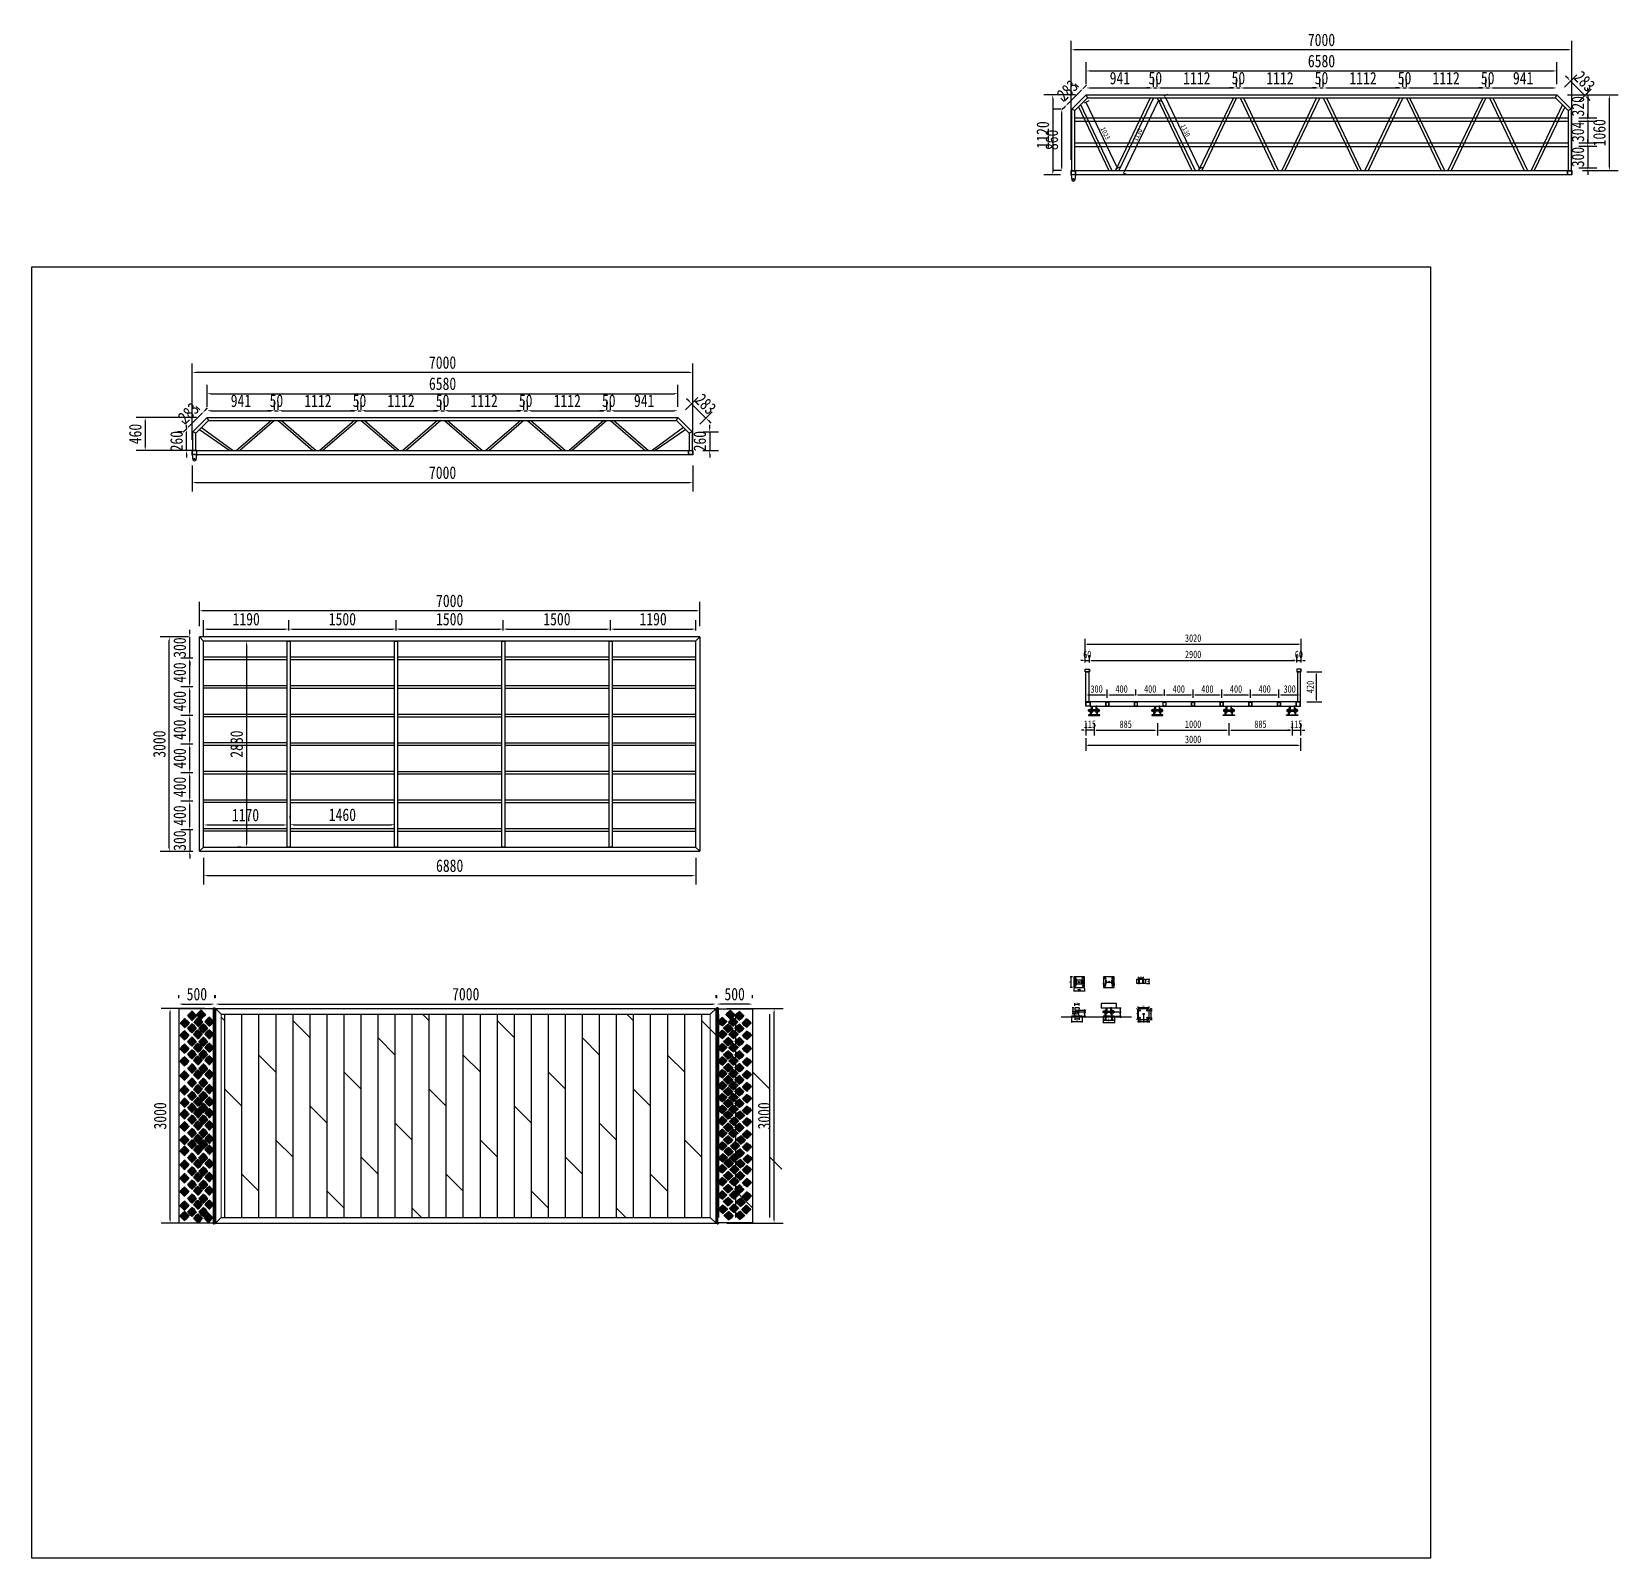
# Model space of a CAD drawing. Header units: millimetres. Extents: x -2018967 to 3675, y -751 to 1571936.
# Drawn here: x -1166477 to -1144292, y 1428198 to 1449550 of the extents above; entities that cross this region are included whole.
import ezdxf

# ---------------------------------------------------------------- set-up
doc = ezdxf.new("R2010")
doc.units = ezdxf.units.MM
doc.header["$LTSCALE"] = 1000
for name, pattern in [('ACAD_ISO03W100', [30, 12, -18]), ('CENTER2', [28.575, 19.05, -3.175, 3.175, -3.175]), ('DASHED2', [0.375, 0.25, -0.125])]:
    doc.linetypes.add(name, pattern=pattern)
doc.layers.get('0').update_dxf_attribs({"linetype": 'CONTINUOUS'})
doc.layers.get('DEFPOINTS').update_dxf_attribs({"linetype": 'CONTINUOUS'})
for name, color, linetype in [('DIM_LEAD', 3, 'CONTINUOUS'), ('PKNG-SIGN', 7, 'CONTINUOUS'), ('W-MOUNTING固定方式', 5, 'CONTINUOUS'), ('W-STEEL_FRAME钢架', 3, 'CONTINUOUS'), ('木地板', 32, 'CONTINUOUS'), ('铝架', 3, 'CONTINUOUS')]:
    doc.layers.add(name, color=color, linetype=linetype)
doc.styles.add('STANDARD_T3', font='simplex.shx', dxfattribs={"width": 0.7, "bigfont": 'gbcbig.shx'})
doc.styles.add('黑体', font='simhei.ttf', dxfattribs={"width": 0.8})
doc.dimstyles.new('W&&20', dxfattribs={"dimtxt": 70, "dimasz": 20, "dimexe": 50, "dimexo": 60, "dimgap": 20, "dimtad": 1, "dimdec": 0, "dimzin": 0, "dimdsep": 46, "dimtxsty": 'STANDARD_T3', "dimcen": 0.09, "dimclrd": 1, "dimclre": 1, "dimclrt": 7, "dimazin": 2, "dimtfac": 1, "dimtdec": 0, "dimtix": 1, "dimtmove": 2, "dimatfit": 3, "dimfxl": 100, "dimtolj": 1, "dimtzin": 0, "dimarcsym": 0})
doc.dimstyles.new('W&&30', dxfattribs={"dimtxt": 105, "dimasz": 30, "dimexe": 75, "dimexo": 90, "dimgap": 30, "dimtad": 1, "dimdec": 0, "dimzin": 0, "dimdsep": 46, "dimtxsty": 'STANDARD_T3', "dimcen": 0.09, "dimclrd": 1, "dimclre": 1, "dimclrt": 7, "dimazin": 2, "dimtfac": 1, "dimtdec": 0, "dimtix": 1, "dimtmove": 2, "dimatfit": 3, "dimfxl": 100, "dimtolj": 1, "dimtzin": 0, "dimarcsym": 0})
doc.dimstyles.new('W&&5', dxfattribs={"dimtxt": 17.5, "dimasz": 5, "dimexe": 12.5, "dimexo": 15, "dimgap": 5, "dimtad": 1, "dimdec": 0, "dimzin": 0, "dimdsep": 46, "dimtxsty": 'STANDARD_T3', "dimcen": 0.09, "dimclrd": 1, "dimclre": 1, "dimclrt": 7, "dimazin": 2, "dimtfac": 1, "dimtdec": 0, "dimtix": 1, "dimtmove": 2, "dimatfit": 3, "dimfxl": 100, "dimtolj": 1, "dimtzin": 0, "dimarcsym": 0})
doc.dimstyles.new('W&&50', dxfattribs={"dimtxt": 175, "dimasz": 50, "dimexe": 125, "dimexo": 150, "dimgap": 50, "dimtad": 1, "dimdec": 0, "dimzin": 0, "dimdsep": 46, "dimtxsty": '黑体', "dimcen": 0.09, "dimclrd": 1, "dimclre": 1, "dimclrt": 7, "dimazin": 2, "dimtfac": 1, "dimtdec": 0, "dimtix": 1, "dimtmove": 2, "dimatfit": 3, "dimfxl": 100, "dimtolj": 1, "dimtzin": 0, "dimarcsym": 0})

msp = doc.modelspace()

# ---------------------------------------------------------------- blocks, each defined once
blk = doc.blocks.new('*U64')
for centre, start, end in [((175, 0), 164.0608, 195.9392), ((-175, 0), 344.0608, 15.9392)]:
    blk.add_arc(centre, 182, start, end)
blk = doc.blocks.new('*U65')
at = {"color": 0, "linetype": 'ByBlock', "lineweight": -2}
for p in [(0, 0), (20, 0), (40, 0), (60, 0), (80, 0)]:
    blk.add_blockref('*U64', p, dxfattribs=at)
blk = doc.blocks.new('*U66')
for centre, start, end in [((175, 0), 164.0608, 195.9392), ((-175, 0), 344.0608, 15.9392)]:
    blk.add_arc(centre, 182, start, end)
blk = doc.blocks.new('*U67')
at = {"color": 0, "linetype": 'ByBlock', "lineweight": -2}
for p in [(0, 0), (20, 0), (40, 0), (60, 0), (80, 0)]:
    blk.add_blockref('*U66', p, dxfattribs=at)
blk = doc.blocks.new('*U68')
for centre, start, end in [((175, 0), 164.0608, 195.9392), ((-175, 0), 344.0608, 15.9392)]:
    blk.add_arc(centre, 182, start, end)
blk = doc.blocks.new('*U69')
at = {"color": 0, "linetype": 'ByBlock', "lineweight": -2}
for p in [(0, 0), (20, 0), (40, 0), (60, 0), (80, 0)]:
    blk.add_blockref('*U68', p, dxfattribs=at)
blk = doc.blocks.new('*U70')
for centre, start, end in [((175, 0), 164.0608, 195.9392), ((-175, 0), 344.0608, 15.9392)]:
    blk.add_arc(centre, 182, start, end)
blk = doc.blocks.new('*U71')
at = {"color": 0, "linetype": 'ByBlock', "lineweight": -2}
for p in [(0, 0), (20, 0), (40, 0), (60, 0), (80, 0)]:
    blk.add_blockref('*U70', p, dxfattribs=at)
blk = doc.blocks.new('*D104')
at = {"color": 1, "lineweight": -2, "transparency": 16777216}
for p, q in [((-1164058, 1435886), (-1164667, 1435886)), ((-1164542, 1432936), (-1164542, 1435836)), ((-1164058, 1432886), (-1164667, 1432886))]:
    blk.add_line(p, q, dxfattribs=at)
at = {"color": 1, "transparency": 16777216}
for points in [[(-1164550, 1435836), (-1164534, 1435836), (-1164542, 1435886)], [(-1164550, 1432936), (-1164534, 1432936), (-1164542, 1432886)]]:
    blk.add_solid(points, dxfattribs=at)
at = {"layer": 'DEFPOINTS', "color": 0, "transparency": 16777216}
for p in [(-1164542, 1435886), (-1163908, 1435886), (-1163908, 1432886)]:
    blk.add_point(p, dxfattribs=at)
at = {"color": 7, "transparency": 16777216, "insert": (-1164681, 1434386), "char_height": 175, "attachment_point": 5, "rotation": 90, "style": '黑体'}
blk.add_mtext('\\A1;3000', dxfattribs=at)
blk = doc.blocks.new('*U73')
at = {"color": 8, "linetype": 'Continuous'}
for p, q in [((-1, 2), (-3, 1)), ((0, 2), (0, -2)), ((-1, -2), (-3, -1))]:
    blk.add_line(p, q, dxfattribs=at)
at = {"color": 7, "linetype": 'Continuous'}
for p, q in [((24, 2), (0, 2)), ((0, 0), (26, 0)), ((24, 2), (24, 0)), ((26, -2), (26, 0)), ((0, -2), (26, -2))]:
    blk.add_line(p, q, dxfattribs=at)
for centre, radius, start, end in [((-4, 0), 3.7, 41.3178, 318.6822), ((-4, 0), 1.85, 41.3178, 318.6822), ((0, 4), 3.59, 221.3178, 270), ((0, -4), 3.59, 90, 138.6822), ((0, 4), 1.74, 221.3178, 270), ((0, -4), 1.74, 90, 138.6822)]:
    blk.add_arc(centre, radius, start, end, dxfattribs=at)
blk = doc.blocks.new('*D79')
at = {"color": 1, "lineweight": -2, "transparency": 16777216}
for p, q in [((-1164418, 1436033), (-1164418, 1436075)), ((-1163918, 1436033), (-1163918, 1436075)), ((-1164368, 1435950), (-1163968, 1435950))]:
    blk.add_line(p, q, dxfattribs=at)
at = {"color": 1, "transparency": 16777216}
for points in [[(-1164368, 1435958), (-1164368, 1435941), (-1164418, 1435950)], [(-1163968, 1435958), (-1163968, 1435941), (-1163918, 1435950)]]:
    blk.add_solid(points, dxfattribs=at)
at = {"layer": 'DEFPOINTS', "color": 0, "transparency": 16777216}
for p in [(-1164418, 1435883), (-1163918, 1435950), (-1163918, 1435883)]:
    blk.add_point(p, dxfattribs=at)
at = {"color": 7, "transparency": 16777216, "insert": (-1164168, 1436088), "char_height": 175, "attachment_point": 5, "style": '黑体'}
blk.add_mtext('\\A1;500', dxfattribs=at)
blk = doc.blocks.new('*D105')
at = {"color": 1, "lineweight": -2, "transparency": 16777216}
for p, q in [((-1163908, 1436036), (-1163908, 1436075)), ((-1156908, 1436036), (-1156908, 1436075)), ((-1163858, 1435950), (-1156958, 1435950))]:
    blk.add_line(p, q, dxfattribs=at)
at = {"color": 1, "transparency": 16777216}
for points in [[(-1163858, 1435958), (-1163858, 1435941), (-1163908, 1435950)], [(-1156958, 1435958), (-1156958, 1435941), (-1156908, 1435950)]]:
    blk.add_solid(points, dxfattribs=at)
at = {"layer": 'DEFPOINTS', "color": 0, "transparency": 16777216}
for p in [(-1163908, 1435886), (-1156908, 1435950), (-1156908, 1435886)]:
    blk.add_point(p, dxfattribs=at)
at = {"color": 7, "transparency": 16777216, "insert": (-1160408, 1436088), "char_height": 175, "attachment_point": 5, "style": '黑体'}
blk.add_mtext('\\A1;7000', dxfattribs=at)
blk = doc.blocks.new('*D106')
at = {"color": 1, "lineweight": -2, "transparency": 16777216}
for p, q in [((-1164283, 1441086), (-1164679, 1441086)), ((-1164554, 1438136), (-1164554, 1441036)), ((-1164283, 1438086), (-1164679, 1438086))]:
    blk.add_line(p, q, dxfattribs=at)
at = {"color": 1, "transparency": 16777216}
for points in [[(-1164562, 1441036), (-1164546, 1441036), (-1164554, 1441086)], [(-1164562, 1438136), (-1164546, 1438136), (-1164554, 1438086)]]:
    blk.add_solid(points, dxfattribs=at)
at = {"layer": 'DEFPOINTS', "color": 0, "transparency": 16777216}
for p in [(-1164554, 1441086), (-1164133, 1441086), (-1164133, 1438086)]:
    blk.add_point(p, dxfattribs=at)
at = {"color": 7, "transparency": 16777216, "insert": (-1164692, 1439586), "char_height": 175, "attachment_point": 5, "rotation": 90, "style": '黑体'}
blk.add_mtext('\\A1;3000', dxfattribs=at)
blk = doc.blocks.new('*D107')
at = {"color": 1, "lineweight": -2, "transparency": 16777216}
for p, q in [((-1164133, 1441236), (-1164133, 1441576)), ((-1157183, 1441451), (-1164083, 1441451)), ((-1157133, 1441236), (-1157133, 1441576))]:
    blk.add_line(p, q, dxfattribs=at)
at = {"color": 1, "transparency": 16777216}
for points in [[(-1164083, 1441459), (-1164083, 1441442), (-1164133, 1441451)], [(-1157183, 1441459), (-1157183, 1441442), (-1157133, 1441451)]]:
    blk.add_solid(points, dxfattribs=at)
at = {"layer": 'DEFPOINTS', "color": 0, "transparency": 16777216}
for p in [(-1164133, 1441451), (-1164133, 1441086), (-1157133, 1441086)]:
    blk.add_point(p, dxfattribs=at)
at = {"color": 7, "transparency": 16777216, "insert": (-1160633, 1441589), "char_height": 175, "attachment_point": 5, "style": '黑体'}
blk.add_mtext('\\A1;7000', dxfattribs=at)
blk = doc.blocks.new('*D80')
at = {"layer": 'DEFPOINTS', "color": 0, "transparency": 16777216}
for p in [(-1151437, 1440273), (-1151737, 1440115), (-1151437, 1440145)]:
    blk.add_point(p, dxfattribs=at)
at = {"layer": 'W-STEEL_FRAME钢架', "color": 1, "lineweight": -2, "transparency": 16777216}
for p, q in [((-1151737, 1440205), (-1151737, 1440348)), ((-1151707, 1440273), (-1151467, 1440273)), ((-1151437, 1440235), (-1151437, 1440348))]:
    blk.add_line(p, q, dxfattribs=at)
at = {"layer": 'W-STEEL_FRAME钢架', "color": 1, "transparency": 16777216}
for points in [[(-1151707, 1440278), (-1151707, 1440268), (-1151737, 1440273)], [(-1151467, 1440278), (-1151467, 1440268), (-1151437, 1440273)]]:
    blk.add_solid(points, dxfattribs=at)
at = {"layer": 'W-STEEL_FRAME钢架', "color": 7, "transparency": 16777216, "insert": (-1151587, 1440356), "char_height": 105, "attachment_point": 5, "style": '黑体'}
blk.add_mtext('\\A1;300', dxfattribs=at)
blk = doc.blocks.new('*D81')
at = {"layer": 'DEFPOINTS', "color": 0, "transparency": 16777216}
for p in [(-1148737, 1440595), (-1148514, 1440595), (-1148738, 1440175)]:
    blk.add_point(p, dxfattribs=at)
at = {"layer": 'W-STEEL_FRAME钢架', "color": 1, "lineweight": -2, "transparency": 16777216}
for p, q in [((-1148647, 1440595), (-1148439, 1440595)), ((-1148514, 1440205), (-1148514, 1440565)), ((-1148648, 1440175), (-1148439, 1440175))]:
    blk.add_line(p, q, dxfattribs=at)
at = {"layer": 'W-STEEL_FRAME钢架', "color": 1, "transparency": 16777216}
for points in [[(-1148519, 1440565), (-1148509, 1440565), (-1148514, 1440595)], [(-1148519, 1440205), (-1148509, 1440205), (-1148514, 1440175)]]:
    blk.add_solid(points, dxfattribs=at)
at = {"layer": 'W-STEEL_FRAME钢架', "color": 7, "transparency": 16777216, "insert": (-1148598, 1440385), "char_height": 105, "attachment_point": 5, "rotation": 90, "style": '黑体'}
blk.add_mtext('\\A1;420', dxfattribs=at)
blk = doc.blocks.new('*D82')
at = {"layer": 'DEFPOINTS', "color": 0, "transparency": 16777216}
for p in [(-1148788, 1440757), (-1151687, 1440635), (-1148788, 1440635)]:
    blk.add_point(p, dxfattribs=at)
at = {"layer": 'W-STEEL_FRAME钢架', "color": 1, "lineweight": -2, "transparency": 16777216}
for p, q in [((-1151687, 1440725), (-1151687, 1440832)), ((-1151657, 1440757), (-1148818, 1440757)), ((-1148788, 1440725), (-1148788, 1440832))]:
    blk.add_line(p, q, dxfattribs=at)
at = {"layer": 'W-STEEL_FRAME钢架', "color": 1, "transparency": 16777216}
for points in [[(-1151657, 1440762), (-1151657, 1440752), (-1151687, 1440757)], [(-1148818, 1440762), (-1148818, 1440752), (-1148788, 1440757)]]:
    blk.add_solid(points, dxfattribs=at)
at = {"layer": 'W-STEEL_FRAME钢架', "color": 7, "transparency": 16777216, "insert": (-1150237, 1440840), "char_height": 105, "attachment_point": 5, "style": '黑体'}
blk.add_mtext('\\A1;2900', dxfattribs=at)
blk = doc.blocks.new('*D83')
at = {"layer": 'DEFPOINTS', "color": 0, "transparency": 16777216}
for p in [(-1148728, 1440985), (-1151747, 1440635), (-1148728, 1440635)]:
    blk.add_point(p, dxfattribs=at)
at = {"layer": 'W-STEEL_FRAME钢架', "color": 1, "lineweight": -2, "transparency": 16777216}
for p, q in [((-1151747, 1440725), (-1151747, 1441060)), ((-1151717, 1440985), (-1148758, 1440985)), ((-1148728, 1440725), (-1148728, 1441060))]:
    blk.add_line(p, q, dxfattribs=at)
at = {"layer": 'W-STEEL_FRAME钢架', "color": 1, "transparency": 16777216}
for points in [[(-1151717, 1440990), (-1151717, 1440980), (-1151747, 1440985)], [(-1148758, 1440990), (-1148758, 1440980), (-1148728, 1440985)]]:
    blk.add_solid(points, dxfattribs=at)
at = {"layer": 'W-STEEL_FRAME钢架', "color": 7, "transparency": 16777216, "insert": (-1150237, 1441068), "char_height": 105, "attachment_point": 5, "style": '黑体'}
blk.add_mtext('\\A1;3020', dxfattribs=at)
blk = doc.blocks.new('*U76')
for points in [[(-20, 30), (20, 30), (20, -30), (-20, -30)], [(-17, 27), (17, 27), (17, -27), (-17, -27)]]:
    blk.add_lwpolyline(points, close=True)
blk = doc.blocks.new('*U75')
at = {"color": 0, "linetype": 'ByBlock', "lineweight": -2}
for p in [(0, 0), (400, 0), (800, 0)]:
    blk.add_blockref('*U76', p, dxfattribs=at)
at = {"color": 0, "linetype": 'ByBlock', "lineweight": -2, "transparency": 16777216}
for p in [(1200, 0), (1600, 0), (2000, 0), (2400, 0)]:
    blk.add_blockref('*U76', p, dxfattribs=at)
blk = doc.blocks.new('*D84')
at = {"color": 1, "lineweight": -2, "transparency": 16777216}
for p, q in [((-1163555, 1441026), (-1163599, 1441026)), ((-1163474, 1440976), (-1163474, 1438196)), ((-1163555, 1438146), (-1163599, 1438146))]:
    blk.add_line(p, q, dxfattribs=at)
at = {"color": 1, "transparency": 16777216}
for points in [[(-1163482, 1440976), (-1163466, 1440976), (-1163474, 1441026)], [(-1163482, 1438196), (-1163466, 1438196), (-1163474, 1438146)]]:
    blk.add_solid(points, dxfattribs=at)
at = {"layer": 'DEFPOINTS', "color": 0, "transparency": 16777216}
for p in [(-1163405, 1441026), (-1163474, 1438146), (-1163405, 1438146)]:
    blk.add_point(p, dxfattribs=at)
at = {"color": 7, "transparency": 16777216, "insert": (-1163612, 1439586), "char_height": 175, "attachment_point": 5, "rotation": 90, "style": '黑体'}
blk.add_mtext('\\A1;2880', dxfattribs=at)
blk = doc.blocks.new('*D108')
at = {"layer": 'DEFPOINTS', "color": 0, "transparency": 16777216}
for p in [(-1151687, 1440757), (-1151747, 1440635), (-1151687, 1440635)]:
    blk.add_point(p, dxfattribs=at)
at = {"layer": 'W-STEEL_FRAME钢架', "color": 1, "lineweight": -2, "transparency": 16777216}
for p, q in [((-1151777, 1440757), (-1151807, 1440757)), ((-1151747, 1440725), (-1151747, 1440832)), ((-1151747, 1440757), (-1151687, 1440757)), ((-1151687, 1440725), (-1151687, 1440832)), ((-1151657, 1440757), (-1151627, 1440757))]:
    blk.add_line(p, q, dxfattribs=at)
at = {"layer": 'W-STEEL_FRAME钢架', "color": 1, "transparency": 16777216}
for points in [[(-1151777, 1440762), (-1151777, 1440752), (-1151747, 1440757)], [(-1151657, 1440762), (-1151657, 1440752), (-1151687, 1440757)]]:
    blk.add_solid(points, dxfattribs=at)
at = {"layer": 'W-STEEL_FRAME钢架', "color": 7, "transparency": 16777216, "insert": (-1151717, 1440840), "char_height": 105, "attachment_point": 5, "style": '黑体'}
blk.add_mtext('\\A1;60', dxfattribs=at)
blk = doc.blocks.new('*D85')
at = {"color": 1, "lineweight": -2, "transparency": 16777216}
for p, q in [((-1156758, 1435886), (-1155971, 1435886)), ((-1156096, 1432936), (-1156096, 1435836)), ((-1156758, 1432886), (-1155971, 1432886))]:
    blk.add_line(p, q, dxfattribs=at)
at = {"color": 1, "transparency": 16777216}
for points in [[(-1156105, 1435836), (-1156088, 1435836), (-1156096, 1435886)], [(-1156105, 1432936), (-1156088, 1432936), (-1156096, 1432886)]]:
    blk.add_solid(points, dxfattribs=at)
at = {"layer": 'DEFPOINTS', "color": 0, "transparency": 16777216}
for p in [(-1156908, 1435886), (-1156096, 1435886), (-1156908, 1432886)]:
    blk.add_point(p, dxfattribs=at)
at = {"color": 7, "transparency": 16777216, "insert": (-1156235, 1434386), "char_height": 175, "attachment_point": 5, "rotation": 90, "style": '黑体'}
blk.add_mtext('\\A1;3000', dxfattribs=at)
blk = doc.blocks.new('*D86')
at = {"color": 1, "lineweight": -2, "transparency": 16777216}
for p, q in [((-1156898, 1436033), (-1156898, 1436075)), ((-1156398, 1436033), (-1156398, 1436075)), ((-1156448, 1435950), (-1156848, 1435950))]:
    blk.add_line(p, q, dxfattribs=at)
at = {"color": 1, "transparency": 16777216}
for points in [[(-1156848, 1435958), (-1156848, 1435941), (-1156898, 1435950)], [(-1156448, 1435958), (-1156448, 1435941), (-1156398, 1435950)]]:
    blk.add_solid(points, dxfattribs=at)
at = {"layer": 'DEFPOINTS', "color": 0, "transparency": 16777216}
for p in [(-1156898, 1435950), (-1156898, 1435883), (-1156398, 1435883)]:
    blk.add_point(p, dxfattribs=at)
at = {"color": 7, "transparency": 16777216, "insert": (-1156648, 1436088), "char_height": 175, "attachment_point": 5, "style": '黑体'}
blk.add_mtext('\\A1;500', dxfattribs=at)
blk = doc.blocks.new('*D87')
at = {"color": 1, "lineweight": -2, "transparency": 16777216}
for p, q in [((-1164268, 1438436), (-1164268, 1438486)), ((-1164223, 1438386), (-1164393, 1438386)), ((-1164268, 1438386), (-1164268, 1438086)), ((-1164223, 1438086), (-1164393, 1438086)), ((-1164268, 1438036), (-1164268, 1437986))]:
    blk.add_line(p, q, dxfattribs=at)
at = {"color": 1, "transparency": 16777216}
for points in [[(-1164277, 1438436), (-1164260, 1438436), (-1164268, 1438386)], [(-1164277, 1438036), (-1164260, 1438036), (-1164268, 1438086)]]:
    blk.add_solid(points, dxfattribs=at)
at = {"layer": 'DEFPOINTS', "color": 0, "transparency": 16777216}
for p in [(-1164073, 1438386), (-1164268, 1438086), (-1164073, 1438086)]:
    blk.add_point(p, dxfattribs=at)
at = {"color": 7, "transparency": 16777216, "insert": (-1164407, 1438236), "char_height": 175, "attachment_point": 5, "rotation": 90, "style": '黑体'}
blk.add_mtext('\\A1;300', dxfattribs=at)
blk = doc.blocks.new('*D88')
at = {"color": 1, "lineweight": -2, "transparency": 16777216}
for p, q in [((-1164073, 1441085), (-1164073, 1441320)), ((-1164023, 1441195), (-1162933, 1441195)), ((-1162883, 1441176), (-1162883, 1441320))]:
    blk.add_line(p, q, dxfattribs=at)
at = {"color": 1, "transparency": 16777216}
for points in [[(-1164023, 1441203), (-1164023, 1441186), (-1164073, 1441195)], [(-1162933, 1441203), (-1162933, 1441186), (-1162883, 1441195)]]:
    blk.add_solid(points, dxfattribs=at)
at = {"layer": 'DEFPOINTS', "color": 0, "transparency": 16777216}
for p in [(-1162883, 1441195), (-1164073, 1440935), (-1162883, 1441026)]:
    blk.add_point(p, dxfattribs=at)
at = {"color": 7, "transparency": 16777216, "insert": (-1163478, 1441333), "char_height": 175, "attachment_point": 5, "style": '黑体'}
blk.add_mtext('\\A1;1190', dxfattribs=at)
blk = doc.blocks.new('*D109')
at = {"layer": 'DEFPOINTS', "color": 0, "transparency": 16777216}
for p in [(-1151737, 1440115), (-1148737, 1440115), (-1148737, 1439569)]:
    blk.add_point(p, dxfattribs=at)
at = {"layer": 'W-STEEL_FRAME钢架', "color": 1, "lineweight": -2, "transparency": 16777216}
for p, q in [((-1151737, 1439669), (-1151737, 1439494)), ((-1148737, 1439669), (-1148737, 1439494)), ((-1151707, 1439569), (-1148767, 1439569))]:
    blk.add_line(p, q, dxfattribs=at)
at = {"layer": 'W-STEEL_FRAME钢架', "color": 1, "transparency": 16777216}
for points in [[(-1151707, 1439574), (-1151707, 1439564), (-1151737, 1439569)], [(-1148767, 1439574), (-1148767, 1439564), (-1148737, 1439569)]]:
    blk.add_solid(points, dxfattribs=at)
at = {"layer": 'W-STEEL_FRAME钢架', "color": 7, "transparency": 16777216, "insert": (-1150237, 1439652), "char_height": 105, "attachment_point": 5, "style": '黑体'}
blk.add_mtext('\\A1;3000', dxfattribs=at)
blk = doc.blocks.new('*D110')
at = {"color": 1, "lineweight": -2, "transparency": 16777216}
for p, q in [((-1151622, 1439881), (-1151622, 1439706)), ((-1150737, 1439881), (-1150737, 1439706)), ((-1151592, 1439781), (-1150767, 1439781))]:
    blk.add_line(p, q, dxfattribs=at)
at = {"color": 1, "transparency": 16777216}
for points in [[(-1151592, 1439786), (-1151592, 1439776), (-1151622, 1439781)], [(-1150767, 1439786), (-1150767, 1439776), (-1150737, 1439781)]]:
    blk.add_solid(points, dxfattribs=at)
at = {"layer": 'DEFPOINTS', "color": 0, "transparency": 16777216}
for p in [(-1151622, 1440039), (-1150737, 1440037), (-1150737, 1439781)]:
    blk.add_point(p, dxfattribs=at)
at = {"color": 7, "transparency": 16777216, "insert": (-1151180, 1439864), "char_height": 105, "attachment_point": 5, "style": '黑体'}
blk.add_mtext('\\A1;885', dxfattribs=at)
blk = doc.blocks.new('*D111')
at = {"color": 1, "lineweight": -2, "transparency": 16777216}
for p, q in [((-1148852, 1439880), (-1148852, 1439705)), ((-1148737, 1439880), (-1148737, 1439705)), ((-1148882, 1439780), (-1148912, 1439780)), ((-1148852, 1439780), (-1148737, 1439780)), ((-1148707, 1439780), (-1148677, 1439780))]:
    blk.add_line(p, q, dxfattribs=at)
at = {"color": 1, "transparency": 16777216}
for points in [[(-1148882, 1439785), (-1148882, 1439775), (-1148852, 1439780)], [(-1148707, 1439785), (-1148707, 1439775), (-1148737, 1439780)]]:
    blk.add_solid(points, dxfattribs=at)
at = {"layer": 'DEFPOINTS', "color": 0, "transparency": 16777216}
for p in [(-1148852, 1440037), (-1148737, 1440115), (-1148737, 1439780)]:
    blk.add_point(p, dxfattribs=at)
at = {"color": 7, "transparency": 16777216, "insert": (-1148795, 1439863), "char_height": 105, "attachment_point": 5, "style": '黑体'}
blk.add_mtext('\\A1;115', dxfattribs=at)
blk = doc.blocks.new('*D112')
at = {"color": 1, "lineweight": -2, "transparency": 16777216}
for p, q in [((-1151737, 1439881), (-1151737, 1439706)), ((-1151622, 1439881), (-1151622, 1439706)), ((-1151767, 1439781), (-1151797, 1439781)), ((-1151622, 1439781), (-1151737, 1439781)), ((-1151592, 1439781), (-1151562, 1439781))]:
    blk.add_line(p, q, dxfattribs=at)
at = {"color": 1, "transparency": 16777216}
for points in [[(-1151767, 1439786), (-1151767, 1439776), (-1151737, 1439781)], [(-1151592, 1439786), (-1151592, 1439776), (-1151622, 1439781)]]:
    blk.add_solid(points, dxfattribs=at)
at = {"layer": 'DEFPOINTS', "color": 0, "transparency": 16777216}
for p in [(-1151737, 1440115), (-1151622, 1440039), (-1151737, 1439781)]:
    blk.add_point(p, dxfattribs=at)
at = {"color": 7, "transparency": 16777216, "insert": (-1151680, 1439864), "char_height": 105, "attachment_point": 5, "style": '黑体'}
blk.add_mtext('\\A1;115', dxfattribs=at)
blk = doc.blocks.new('*U77')
blk.add_lwpolyline([(-20, 940), (20, 940), (20, -1940), (-20, -1940)], close=True)
blk = doc.blocks.new('*U78')
at = {"color": 0, "linetype": 'ByBlock', "lineweight": -2, "transparency": 16777216}
for p in [(0, 0), (1500, 0), (3000, 0), (4500, 0)]:
    blk.add_blockref('*U77', p, dxfattribs=at)
blk = doc.blocks.new('*D89')
at = {"color": 1, "lineweight": -2, "transparency": 16777216}
for p, q in [((-1164223, 1438786), (-1164393, 1438786)), ((-1164268, 1438436), (-1164268, 1438736)), ((-1164223, 1438386), (-1164393, 1438386))]:
    blk.add_line(p, q, dxfattribs=at)
at = {"color": 1, "transparency": 16777216}
for points in [[(-1164277, 1438736), (-1164260, 1438736), (-1164268, 1438786)], [(-1164277, 1438436), (-1164260, 1438436), (-1164268, 1438386)]]:
    blk.add_solid(points, dxfattribs=at)
at = {"layer": 'DEFPOINTS', "color": 0, "transparency": 16777216}
for p in [(-1164268, 1438786), (-1164073, 1438786), (-1164073, 1438386)]:
    blk.add_point(p, dxfattribs=at)
at = {"color": 7, "transparency": 16777216, "insert": (-1164407, 1438586), "char_height": 175, "attachment_point": 5, "rotation": 90, "style": '黑体'}
blk.add_mtext('\\A1;400', dxfattribs=at)
blk = doc.blocks.new('*D90')
at = {"color": 1, "lineweight": -2, "transparency": 16777216}
for p, q in [((-1150889, 1436298), (-1150843, 1436298)), ((-1150856, 1436293), (-1150856, 1436243)), ((-1150889, 1436238), (-1150843, 1436238))]:
    blk.add_line(p, q, dxfattribs=at)
at = {"color": 1, "transparency": 16777216}
for points in [[(-1150857, 1436293), (-1150855, 1436293), (-1150856, 1436298)], [(-1150857, 1436243), (-1150855, 1436243), (-1150856, 1436238)]]:
    blk.add_solid(points, dxfattribs=at)
at = {"layer": 'DEFPOINTS', "color": 0, "transparency": 16777216}
for p in [(-1150904, 1436298), (-1150904, 1436238), (-1150856, 1436238)]:
    blk.add_point(p, dxfattribs=at)
at = {"color": 7, "transparency": 16777216, "insert": (-1150870, 1436268), "char_height": 17.5, "attachment_point": 5, "rotation": 90, "style": '黑体'}
blk.add_mtext('\\A1;60', dxfattribs=at)
blk = doc.blocks.new('gangban')
for centre in [(-1499929, 1203872), (-1499929, 1203767), (-1499876, 1203820), (-1499824, 1203872), (-1499824, 1203767)]:
    blk.add_circle(centre, 9)
at = {"layer": 'W-MOUNTING固定方式'}
blk.add_lwpolyline([(-1499951, 1203745), (-1499801, 1203745), (-1499801, 1203895), (-1499951, 1203895)], close=True, dxfattribs=at)
blk = doc.blocks.new('*D91')
at = {"color": 1, "lineweight": -2, "transparency": 16777216}
for p, q in [((-1151907, 1436168), (-1151907, 1436124)), ((-1151902, 1436137), (-1151762, 1436137)), ((-1151757, 1436168), (-1151757, 1436124))]:
    blk.add_line(p, q, dxfattribs=at)
at = {"color": 1, "transparency": 16777216}
for points in [[(-1151902, 1436137), (-1151902, 1436136), (-1151907, 1436137)], [(-1151762, 1436137), (-1151762, 1436136), (-1151757, 1436137)]]:
    blk.add_solid(points, dxfattribs=at)
at = {"layer": 'DEFPOINTS', "color": 0, "transparency": 16777216}
for p in [(-1151907, 1436183, 0), (-1151757, 1436183, 0), (-1151757, 1436137)]:
    blk.add_point(p, dxfattribs=at)
at = {"color": 7, "transparency": 16777216, "insert": (-1151832, 1436150), "char_height": 17.5, "attachment_point": 5, "style": 'STANDARD_T3'}
blk.add_mtext('\\A1;150', dxfattribs=at)
blk = doc.blocks.new('*D92')
at = {"color": 1, "lineweight": -2, "transparency": 16777216}
for p, q in [((-1151922, 1436333), (-1151957, 1436333)), ((-1151944, 1436188), (-1151944, 1436328)), ((-1151922, 1436183), (-1151957, 1436183))]:
    blk.add_line(p, q, dxfattribs=at)
at = {"color": 1, "transparency": 16777216}
for points in [[(-1151945, 1436328), (-1151943, 1436328), (-1151944, 1436333)], [(-1151945, 1436188), (-1151943, 1436188), (-1151944, 1436183)]]:
    blk.add_solid(points, dxfattribs=at)
at = {"layer": 'DEFPOINTS', "color": 0, "transparency": 16777216}
for p in [(-1151944, 1436333), (-1151907, 1436333, 0), (-1151907, 1436183, 0)]:
    blk.add_point(p, dxfattribs=at)
at = {"color": 7, "transparency": 16777216, "insert": (-1151958, 1436258), "char_height": 17.5, "attachment_point": 5, "rotation": 90, "style": '黑体'}
blk.add_mtext('\\A1;150', dxfattribs=at)
blk = doc.blocks.new('*D93')
at = {"color": 1, "lineweight": -2, "transparency": 16777216}
for p, q in [((-1151892, 1435924), (-1151892, 1435962)), ((-1151887, 1435950), (-1151837, 1435950)), ((-1151832, 1435929), (-1151832, 1435962))]:
    blk.add_line(p, q, dxfattribs=at)
at = {"color": 1, "transparency": 16777216}
for points in [[(-1151887, 1435951), (-1151887, 1435949), (-1151892, 1435950)], [(-1151837, 1435951), (-1151837, 1435949), (-1151832, 1435950)]]:
    blk.add_solid(points, dxfattribs=at)
at = {"layer": 'DEFPOINTS', "color": 0, "transparency": 16777216}
for p in [(-1151892, 1435909), (-1151832, 1435950), (-1151832, 1435914)]:
    blk.add_point(p, dxfattribs=at)
at = {"color": 7, "transparency": 16777216, "insert": (-1151862, 1435964), "char_height": 17.5, "attachment_point": 5, "style": '黑体'}
blk.add_mtext('\\A1;60', dxfattribs=at)
blk = doc.blocks.new('*D94')
at = {"color": 1, "lineweight": -2, "transparency": 16777216}
for p, q in [((-1151907, 1435899), (-1151928, 1435899)), ((-1151877, 1435839), (-1151928, 1435839)), ((-1151915, 1435844), (-1151915, 1435894))]:
    blk.add_line(p, q, dxfattribs=at)
at = {"color": 1, "transparency": 16777216}
for points in [[(-1151916, 1435894), (-1151914, 1435894), (-1151915, 1435899)], [(-1151916, 1435844), (-1151914, 1435844), (-1151915, 1435839)]]:
    blk.add_solid(points, dxfattribs=at)
at = {"layer": 'DEFPOINTS', "color": 0, "transparency": 16777216}
for p in [(-1151915, 1435899), (-1151892, 1435899), (-1151862, 1435839)]:
    blk.add_point(p, dxfattribs=at)
at = {"color": 7, "transparency": 16777216, "insert": (-1151929, 1435869), "char_height": 17.5, "attachment_point": 5, "rotation": 90, "style": '黑体'}
blk.add_mtext('\\A1;60', dxfattribs=at)
blk = doc.blocks.new('*D95')
at = {"color": 1, "lineweight": -2, "transparency": 16777216}
for p, q in [((-1151877, 1435839), (-1151928, 1435839)), ((-1151915, 1435844), (-1151915, 1435849)), ((-1151915, 1435814), (-1151915, 1435839)), ((-1151877, 1435814), (-1151928, 1435814)), ((-1151915, 1435809), (-1151915, 1435804))]:
    blk.add_line(p, q, dxfattribs=at)
at = {"color": 1, "transparency": 16777216}
for points in [[(-1151916, 1435844), (-1151914, 1435844), (-1151915, 1435839)], [(-1151916, 1435809), (-1151914, 1435809), (-1151915, 1435814)]]:
    blk.add_solid(points, dxfattribs=at)
at = {"layer": 'DEFPOINTS', "color": 0, "transparency": 16777216}
for p in [(-1151915, 1435839), (-1151862, 1435839), (-1151862, 1435814)]:
    blk.add_point(p, dxfattribs=at)
at = {"color": 7, "transparency": 16777216, "insert": (-1151929, 1435827), "char_height": 17.5, "attachment_point": 5, "rotation": 90, "style": '黑体'}
blk.add_mtext('\\A1;25', dxfattribs=at)
blk = doc.blocks.new('*D96')
at = {"color": 1, "lineweight": -2, "transparency": 16777216}
for p, q in [((-1151847, 1435864), (-1151737, 1435864)), ((-1151847, 1435839), (-1151737, 1435839)), ((-1151750, 1435869), (-1151750, 1435874)), ((-1151750, 1435839), (-1151750, 1435864)), ((-1151750, 1435834), (-1151750, 1435829))]:
    blk.add_line(p, q, dxfattribs=at)
at = {"color": 1, "transparency": 16777216}
for points in [[(-1151751, 1435869), (-1151749, 1435869), (-1151750, 1435864)], [(-1151751, 1435834), (-1151749, 1435834), (-1151750, 1435839)]]:
    blk.add_solid(points, dxfattribs=at)
at = {"layer": 'DEFPOINTS', "color": 0, "transparency": 16777216}
for p in [(-1151862, 1435864), (-1151862, 1435839), (-1151750, 1435864)]:
    blk.add_point(p, dxfattribs=at)
at = {"color": 7, "transparency": 16777216, "insert": (-1151764, 1435852), "char_height": 17.5, "attachment_point": 5, "rotation": 90, "style": '黑体'}
blk.add_mtext('\\A1;25', dxfattribs=at)
blk = doc.blocks.new('*D97')
at = {"color": 1, "lineweight": -2, "transparency": 16777216}
for p, q in [((-1151807, 1435839), (-1151737, 1435839)), ((-1151750, 1435784), (-1151750, 1435834)), ((-1151807, 1435779), (-1151737, 1435779))]:
    blk.add_line(p, q, dxfattribs=at)
at = {"color": 1, "transparency": 16777216}
for points in [[(-1151751, 1435834), (-1151749, 1435834), (-1151750, 1435839)], [(-1151751, 1435784), (-1151749, 1435784), (-1151750, 1435779)]]:
    blk.add_solid(points, dxfattribs=at)
at = {"layer": 'DEFPOINTS', "color": 0, "transparency": 16777216}
for p in [(-1151822, 1435839), (-1151750, 1435839), (-1151822, 1435779)]:
    blk.add_point(p, dxfattribs=at)
at = {"color": 7, "transparency": 16777216, "insert": (-1151764, 1435809), "char_height": 17.5, "attachment_point": 5, "rotation": 90, "style": '黑体'}
blk.add_mtext('\\A1;60', dxfattribs=at)
blk = doc.blocks.new('*D98')
at = {"color": 1, "lineweight": -2, "transparency": 16777216}
for p, q in [((-1151892, 1435764), (-1151892, 1435731)), ((-1151887, 1435744), (-1151837, 1435744)), ((-1151832, 1435764), (-1151832, 1435731))]:
    blk.add_line(p, q, dxfattribs=at)
at = {"color": 1, "transparency": 16777216}
for points in [[(-1151887, 1435745), (-1151887, 1435743), (-1151892, 1435744)], [(-1151837, 1435745), (-1151837, 1435743), (-1151832, 1435744)]]:
    blk.add_solid(points, dxfattribs=at)
at = {"layer": 'DEFPOINTS', "color": 0, "transparency": 16777216}
for p in [(-1151892, 1435779), (-1151832, 1435779), (-1151832, 1435744)]:
    blk.add_point(p, dxfattribs=at)
at = {"color": 7, "transparency": 16777216, "insert": (-1151862, 1435758), "char_height": 17.5, "attachment_point": 5, "style": '黑体'}
blk.add_mtext('\\A1;60', dxfattribs=at)
blk = doc.blocks.new('*D113')
at = {"color": 1, "lineweight": -2, "transparency": 16777216}
for p, q in [((-1151495, 1436232), (-1151500, 1436232)), ((-1151490, 1436237), (-1151490, 1436220)), ((-1151490, 1436232), (-1151465, 1436232)), ((-1151465, 1436236), (-1151465, 1436220)), ((-1151460, 1436232), (-1151455, 1436232))]:
    blk.add_line(p, q, dxfattribs=at)
at = {"color": 1, "transparency": 16777216}
for points in [[(-1151495, 1436233), (-1151495, 1436232), (-1151490, 1436232)], [(-1151460, 1436233), (-1151460, 1436232), (-1151465, 1436232)]]:
    blk.add_solid(points, dxfattribs=at)
at = {"layer": 'DEFPOINTS', "color": 0, "transparency": 16777216}
for p in [(-1151490, 1436252, 0), (-1151465, 1436251, 0), (-1151465, 1436232)]:
    blk.add_point(p, dxfattribs=at)
at = {"color": 7, "transparency": 16777216, "insert": (-1151477, 1436246), "char_height": 17.5, "attachment_point": 5, "style": '黑体'}
blk.add_mtext('\\A1;25', dxfattribs=at)
blk = doc.blocks.new('*D99')
at = {"color": 1, "lineweight": -2, "transparency": 16777216}
for p, q in [((-1150999, 1436313), (-1150999, 1436332)), ((-1150994, 1436319), (-1150934, 1436319)), ((-1150929, 1436313), (-1150929, 1436332))]:
    blk.add_line(p, q, dxfattribs=at)
at = {"color": 1, "transparency": 16777216}
for points in [[(-1150994, 1436320), (-1150994, 1436319), (-1150999, 1436319)], [(-1150934, 1436320), (-1150934, 1436319), (-1150929, 1436319)]]:
    blk.add_solid(points, dxfattribs=at)
at = {"layer": 'DEFPOINTS', "color": 0, "transparency": 16777216}
for p in [(-1150999, 1436298, 0), (-1150929, 1436319), (-1150929, 1436298, 0)]:
    blk.add_point(p, dxfattribs=at)
at = {"color": 7, "transparency": 16777216, "insert": (-1150964, 1436333), "char_height": 17.5, "attachment_point": 5, "style": '黑体'}
blk.add_mtext('\\A1;70', dxfattribs=at)
blk = doc.blocks.new('*D100')
at = {"color": 1, "lineweight": -2, "transparency": 16777216}
for p, q in [((-1151367, 1435764), (-1151367, 1435713)), ((-1151362, 1435726), (-1151343, 1435726)), ((-1151338, 1435764), (-1151338, 1435713))]:
    blk.add_line(p, q, dxfattribs=at)
at = {"color": 1, "transparency": 16777216}
for points in [[(-1151362, 1435727), (-1151362, 1435725), (-1151367, 1435726)], [(-1151343, 1435727), (-1151343, 1435725), (-1151338, 1435726)]]:
    blk.add_solid(points, dxfattribs=at)
at = {"layer": 'DEFPOINTS', "color": 0, "transparency": 16777216}
for p in [(-1151367, 1435779, 0), (-1151338, 1435779), (-1151338, 1435726)]:
    blk.add_point(p, dxfattribs=at)
at = {"color": 7, "transparency": 16777216, "insert": (-1151353, 1435740), "char_height": 17.5, "attachment_point": 5, "style": '黑体'}
blk.add_mtext('\\A1;29', dxfattribs=at)
blk = doc.blocks.new('*D101')
at = {"color": 1, "lineweight": -2, "transparency": 16777216}
for p, q in [((-1151457, 1435764), (-1151457, 1435713)), ((-1151452, 1435726), (-1151382, 1435726)), ((-1151377, 1435764), (-1151377, 1435713))]:
    blk.add_line(p, q, dxfattribs=at)
at = {"color": 1, "transparency": 16777216}
for points in [[(-1151452, 1435727), (-1151452, 1435725), (-1151457, 1435726)], [(-1151382, 1435727), (-1151382, 1435725), (-1151377, 1435726)]]:
    blk.add_solid(points, dxfattribs=at)
at = {"layer": 'DEFPOINTS', "color": 0, "transparency": 16777216}
for p in [(-1151457, 1435779, 0), (-1151377, 1435779, 0), (-1151377, 1435726)]:
    blk.add_point(p, dxfattribs=at)
at = {"color": 7, "transparency": 16777216, "insert": (-1151417, 1435740), "char_height": 17.5, "attachment_point": 5, "style": '黑体'}
blk.add_mtext('\\A1;80', dxfattribs=at)
blk = doc.blocks.new('*D102')
at = {"color": 1, "lineweight": -2, "transparency": 16777216}
for p, q in [((-1151496, 1435764), (-1151496, 1435713)), ((-1151491, 1435726), (-1151472, 1435726)), ((-1151467, 1435764), (-1151467, 1435713))]:
    blk.add_line(p, q, dxfattribs=at)
at = {"color": 1, "transparency": 16777216}
for points in [[(-1151491, 1435727), (-1151491, 1435725), (-1151496, 1435726)], [(-1151472, 1435727), (-1151472, 1435725), (-1151467, 1435726)]]:
    blk.add_solid(points, dxfattribs=at)
at = {"layer": 'DEFPOINTS', "color": 0, "transparency": 16777216}
for p in [(-1151496, 1435779), (-1151467, 1435779, 0), (-1151467, 1435726)]:
    blk.add_point(p, dxfattribs=at)
at = {"color": 7, "transparency": 16777216, "insert": (-1151482, 1435740), "char_height": 17.5, "attachment_point": 5, "style": '黑体'}
blk.add_mtext('\\A1;29', dxfattribs=at)
blk = doc.blocks.new('*D114')
at = {"color": 1, "lineweight": -2, "transparency": 16777216}
for p, q in [((-1151496, 1435754), (-1151496, 1435681)), ((-1151491, 1435694), (-1151343, 1435694)), ((-1151338, 1435754), (-1151338, 1435681))]:
    blk.add_line(p, q, dxfattribs=at)
at = {"color": 1, "transparency": 16777216}
for points in [[(-1151491, 1435695), (-1151491, 1435693), (-1151496, 1435694)], [(-1151343, 1435695), (-1151343, 1435693), (-1151338, 1435694)]]:
    blk.add_solid(points, dxfattribs=at)
at = {"layer": 'DEFPOINTS', "color": 0, "transparency": 16777216}
for p in [(-1151496, 1435769), (-1151338, 1435769), (-1151338, 1435694)]:
    blk.add_point(p, dxfattribs=at)
at = {"color": 7, "transparency": 16777216, "insert": (-1151417, 1435708), "char_height": 17.5, "attachment_point": 5, "style": '黑体'}
blk.add_mtext('\\A1;158', dxfattribs=at)
blk = doc.blocks.new('*D115')
at = {"color": 1, "lineweight": -2, "transparency": 16777216}
for p, q in [((-1151323, 1435779), (-1151241, 1435779)), ((-1151323, 1435769), (-1151241, 1435769)), ((-1151254, 1435784), (-1151254, 1435789)), ((-1151254, 1435769), (-1151254, 1435779)), ((-1151254, 1435764), (-1151254, 1435759))]:
    blk.add_line(p, q, dxfattribs=at)
at = {"color": 1, "transparency": 16777216}
for points in [[(-1151255, 1435784), (-1151253, 1435784), (-1151254, 1435779)], [(-1151255, 1435764), (-1151253, 1435764), (-1151254, 1435769)]]:
    blk.add_solid(points, dxfattribs=at)
at = {"layer": 'DEFPOINTS', "color": 0, "transparency": 16777216}
for p in [(-1151338, 1435779), (-1151338, 1435769), (-1151254, 1435779)]:
    blk.add_point(p, dxfattribs=at)
at = {"color": 7, "transparency": 16777216, "insert": (-1151268, 1435774), "char_height": 17.5, "attachment_point": 5, "rotation": 90, "style": '黑体'}
blk.add_mtext('\\A1;10', dxfattribs=at)
blk = doc.blocks.new('*D116')
at = {"color": 1, "lineweight": -2, "transparency": 16777216}
for p, q in [((-1151472, 1435726), (-1151477, 1435726)), ((-1151467, 1435764), (-1151467, 1435713)), ((-1151467, 1435726), (-1151457, 1435726)), ((-1151457, 1435764), (-1151457, 1435713)), ((-1151452, 1435726), (-1151447, 1435726))]:
    blk.add_line(p, q, dxfattribs=at)
at = {"color": 1, "transparency": 16777216}
for points in [[(-1151472, 1435727), (-1151472, 1435725), (-1151467, 1435726)], [(-1151452, 1435727), (-1151452, 1435725), (-1151457, 1435726)]]:
    blk.add_solid(points, dxfattribs=at)
at = {"layer": 'DEFPOINTS', "color": 0, "transparency": 16777216}
for p in [(-1151467, 1435779, 0), (-1151457, 1435779, 0), (-1151457, 1435726)]:
    blk.add_point(p, dxfattribs=at)
at = {"color": 7, "transparency": 16777216, "insert": (-1151462, 1435740), "char_height": 17.5, "attachment_point": 5, "style": '黑体'}
blk.add_mtext('\\A1;10', dxfattribs=at)
blk = doc.blocks.new('*D117')
at = {"color": 1, "lineweight": -2, "transparency": 16777216}
for p, q in [((-1151352, 1435840), (-1151241, 1435840)), ((-1151254, 1435784), (-1151254, 1435835)), ((-1151323, 1435779), (-1151241, 1435779))]:
    blk.add_line(p, q, dxfattribs=at)
at = {"color": 1, "transparency": 16777216}
for points in [[(-1151255, 1435835), (-1151253, 1435835), (-1151254, 1435840)], [(-1151255, 1435784), (-1151253, 1435784), (-1151254, 1435779)]]:
    blk.add_solid(points, dxfattribs=at)
at = {"layer": 'DEFPOINTS', "color": 0, "transparency": 16777216}
for p in [(-1151367, 1435840, 0), (-1151254, 1435840), (-1151338, 1435779)]:
    blk.add_point(p, dxfattribs=at)
at = {"color": 7, "transparency": 16777216, "insert": (-1151268, 1435810), "char_height": 17.5, "attachment_point": 5, "rotation": 90, "style": '黑体'}
blk.add_mtext('\\A1;60', dxfattribs=at)
blk = doc.blocks.new('*D118')
at = {"color": 1, "lineweight": -2, "transparency": 16777216}
for p, q in [((-1151365, 1435899), (-1151241, 1435899)), ((-1151352, 1435840), (-1151241, 1435840)), ((-1151254, 1435845), (-1151254, 1435894))]:
    blk.add_line(p, q, dxfattribs=at)
at = {"color": 1, "transparency": 16777216}
for points in [[(-1151255, 1435894), (-1151253, 1435894), (-1151254, 1435899)], [(-1151255, 1435845), (-1151253, 1435845), (-1151254, 1435840)]]:
    blk.add_solid(points, dxfattribs=at)
at = {"layer": 'DEFPOINTS', "color": 0, "transparency": 16777216}
for p in [(-1151380, 1435899, 0), (-1151367, 1435840, 0), (-1151254, 1435899)]:
    blk.add_point(p, dxfattribs=at)
at = {"color": 7, "transparency": 16777216, "insert": (-1151268, 1435870), "char_height": 17.5, "attachment_point": 5, "rotation": 90, "style": '黑体'}
blk.add_mtext('\\A1;60', dxfattribs=at)
blk = doc.blocks.new('*D119')
at = {"color": 1, "lineweight": -2, "transparency": 16777216}
for p, q in [((-1151382, 1435726), (-1151387, 1435726)), ((-1151377, 1435764), (-1151377, 1435713)), ((-1151377, 1435726), (-1151367, 1435726)), ((-1151367, 1435764), (-1151367, 1435713)), ((-1151362, 1435726), (-1151357, 1435726))]:
    blk.add_line(p, q, dxfattribs=at)
at = {"color": 1, "transparency": 16777216}
for points in [[(-1151382, 1435727), (-1151382, 1435725), (-1151377, 1435726)], [(-1151362, 1435727), (-1151362, 1435725), (-1151367, 1435726)]]:
    blk.add_solid(points, dxfattribs=at)
at = {"layer": 'DEFPOINTS', "color": 0, "transparency": 16777216}
for p in [(-1151377, 1435779, 0), (-1151367, 1435779, 0), (-1151367, 1435726)]:
    blk.add_point(p, dxfattribs=at)
at = {"color": 7, "transparency": 16777216, "insert": (-1151372, 1435740), "char_height": 17.5, "attachment_point": 5, "style": '黑体'}
blk.add_mtext('\\A1;10', dxfattribs=at)
blk = doc.blocks.new('*D120')
at = {"color": 1, "lineweight": -2, "transparency": 16777216}
for p, q in [((-1151455, 1436273), (-1151455, 1436245)), ((-1151374, 1436273), (-1151374, 1436245)), ((-1151450, 1436258), (-1151379, 1436258))]:
    blk.add_line(p, q, dxfattribs=at)
at = {"color": 1, "transparency": 16777216}
for points in [[(-1151450, 1436259), (-1151450, 1436257), (-1151455, 1436258)], [(-1151379, 1436259), (-1151379, 1436257), (-1151374, 1436258)]]:
    blk.add_solid(points, dxfattribs=at)
at = {"layer": 'DEFPOINTS', "color": 0, "transparency": 16777216}
for p in [(-1151455, 1436288, 0), (-1151374, 1436288, 0), (-1151374, 1436258)]:
    blk.add_point(p, dxfattribs=at)
at = {"color": 7, "transparency": 16777216, "insert": (-1151415, 1436272), "char_height": 17.5, "attachment_point": 5, "style": '黑体'}
blk.add_mtext('\\A1;80', dxfattribs=at)
blk = doc.blocks.new('*D121')
at = {"color": 1, "lineweight": -2, "transparency": 16777216}
for p, q in [((-1151937, 1435760), (-1151937, 1435694)), ((-1151932, 1435706), (-1151792, 1435706)), ((-1151787, 1435760), (-1151787, 1435694))]:
    blk.add_line(p, q, dxfattribs=at)
at = {"color": 1, "transparency": 16777216}
for points in [[(-1151932, 1435707), (-1151932, 1435705), (-1151937, 1435706)], [(-1151792, 1435707), (-1151792, 1435705), (-1151787, 1435706)]]:
    blk.add_solid(points, dxfattribs=at)
at = {"layer": 'DEFPOINTS', "color": 0, "transparency": 16777216}
for p in [(-1151937, 1435775, 0), (-1151787, 1435775, 0), (-1151787, 1435706)]:
    blk.add_point(p, dxfattribs=at)
at = {"color": 7, "transparency": 16777216, "insert": (-1151862, 1435720), "char_height": 17.5, "attachment_point": 5, "style": '黑体'}
blk.add_mtext('\\A1;150', dxfattribs=at)
blk = doc.blocks.new('*D103')
at = {"color": 1, "lineweight": -2, "transparency": 16777216}
for p, q in [((-1151370, 1436232), (-1151375, 1436232)), ((-1151365, 1436236), (-1151365, 1436220)), ((-1151340, 1436232), (-1151365, 1436232)), ((-1151340, 1436237), (-1151340, 1436220)), ((-1151335, 1436232), (-1151330, 1436232))]:
    blk.add_line(p, q, dxfattribs=at)
at = {"color": 1, "transparency": 16777216}
for points in [[(-1151370, 1436233), (-1151370, 1436232), (-1151365, 1436232)], [(-1151335, 1436233), (-1151335, 1436232), (-1151340, 1436232)]]:
    blk.add_solid(points, dxfattribs=at)
at = {"layer": 'DEFPOINTS', "color": 0, "transparency": 16777216}
for p in [(-1151365, 1436251, 0), (-1151365, 1436232), (-1151340, 1436252, 0)]:
    blk.add_point(p, dxfattribs=at)
at = {"color": 7, "transparency": 16777216, "insert": (-1151353, 1436246), "char_height": 17.5, "attachment_point": 5, "style": '黑体'}
blk.add_mtext('\\A1;25', dxfattribs=at)
blk = doc.blocks.new('*D122')
at = {"layer": 'DEFPOINTS', "color": 0, "transparency": 16777216}
for p in [(-1151037, 1440273), (-1151437, 1440145), (-1151037, 1440175)]:
    blk.add_point(p, dxfattribs=at)
at = {"layer": 'W-STEEL_FRAME钢架', "color": 1, "lineweight": -2, "transparency": 16777216}
for p, q in [((-1151437, 1440235), (-1151437, 1440348)), ((-1151407, 1440273), (-1151067, 1440273)), ((-1151037, 1440265), (-1151037, 1440348))]:
    blk.add_line(p, q, dxfattribs=at)
at = {"layer": 'W-STEEL_FRAME钢架', "color": 1, "transparency": 16777216}
for points in [[(-1151407, 1440278), (-1151407, 1440268), (-1151437, 1440273)], [(-1151067, 1440278), (-1151067, 1440268), (-1151037, 1440273)]]:
    blk.add_solid(points, dxfattribs=at)
at = {"layer": 'W-STEEL_FRAME钢架', "color": 7, "transparency": 16777216, "insert": (-1151237, 1440356), "char_height": 105, "attachment_point": 5, "style": '黑体'}
blk.add_mtext('\\A1;400', dxfattribs=at)
blk = doc.blocks.new('*D123')
at = {"layer": 'DEFPOINTS', "color": 0, "transparency": 16777216}
for p in [(-1150637, 1440273), (-1151037, 1440175), (-1150637, 1440172)]:
    blk.add_point(p, dxfattribs=at)
at = {"layer": 'W-STEEL_FRAME钢架', "color": 1, "lineweight": -2, "transparency": 16777216}
for p, q in [((-1151037, 1440265), (-1151037, 1440348)), ((-1151007, 1440273), (-1150667, 1440273)), ((-1150637, 1440262), (-1150637, 1440348))]:
    blk.add_line(p, q, dxfattribs=at)
at = {"layer": 'W-STEEL_FRAME钢架', "color": 1, "transparency": 16777216}
for points in [[(-1151007, 1440278), (-1151007, 1440268), (-1151037, 1440273)], [(-1150667, 1440278), (-1150667, 1440268), (-1150637, 1440273)]]:
    blk.add_solid(points, dxfattribs=at)
at = {"layer": 'W-STEEL_FRAME钢架', "color": 7, "transparency": 16777216, "insert": (-1150837, 1440356), "char_height": 105, "attachment_point": 5, "style": '黑体'}
blk.add_mtext('\\A1;400', dxfattribs=at)
blk = doc.blocks.new('*D124')
at = {"layer": 'DEFPOINTS', "color": 0, "transparency": 16777216}
for p in [(-1150237, 1440273), (-1150637, 1440172), (-1150237, 1440145)]:
    blk.add_point(p, dxfattribs=at)
at = {"layer": 'W-STEEL_FRAME钢架', "color": 1, "lineweight": -2, "transparency": 16777216}
for p, q in [((-1150637, 1440262), (-1150637, 1440348)), ((-1150607, 1440273), (-1150267, 1440273)), ((-1150237, 1440235), (-1150237, 1440348))]:
    blk.add_line(p, q, dxfattribs=at)
at = {"layer": 'W-STEEL_FRAME钢架', "color": 1, "transparency": 16777216}
for points in [[(-1150607, 1440278), (-1150607, 1440268), (-1150637, 1440273)], [(-1150267, 1440278), (-1150267, 1440268), (-1150237, 1440273)]]:
    blk.add_solid(points, dxfattribs=at)
at = {"layer": 'W-STEEL_FRAME钢架', "color": 7, "transparency": 16777216, "insert": (-1150437, 1440356), "char_height": 105, "attachment_point": 5, "style": '黑体'}
blk.add_mtext('\\A1;400', dxfattribs=at)
blk = doc.blocks.new('*D131')
at = {"layer": 'DEFPOINTS', "color": 0, "transparency": 16777216}
for p in [(-1148728, 1440757), (-1148788, 1440635), (-1148728, 1440635)]:
    blk.add_point(p, dxfattribs=at)
at = {"layer": 'PKNG-SIGN', "color": 1, "lineweight": -2, "transparency": 16777216}
for p, q in [((-1148818, 1440757), (-1148848, 1440757)), ((-1148788, 1440725), (-1148788, 1440832)), ((-1148788, 1440757), (-1148728, 1440757)), ((-1148728, 1440725), (-1148728, 1440832)), ((-1148698, 1440757), (-1148668, 1440757))]:
    blk.add_line(p, q, dxfattribs=at)
at = {"layer": 'PKNG-SIGN', "color": 1, "transparency": 16777216}
for points in [[(-1148818, 1440762), (-1148818, 1440752), (-1148788, 1440757)], [(-1148698, 1440762), (-1148698, 1440752), (-1148728, 1440757)]]:
    blk.add_solid(points, dxfattribs=at)
at = {"layer": 'PKNG-SIGN', "color": 7, "transparency": 16777216, "insert": (-1148758, 1440840), "char_height": 105, "attachment_point": 5, "style": '黑体'}
blk.add_mtext('\\A1;60', dxfattribs=at)
blk = doc.blocks.new('*D132')
at = {"color": 1, "lineweight": -2, "transparency": 16777216}
for p, q in [((-1164223, 1439186), (-1164393, 1439186)), ((-1164268, 1438836), (-1164268, 1439136)), ((-1164223, 1438786), (-1164393, 1438786))]:
    blk.add_line(p, q, dxfattribs=at)
at = {"color": 1, "transparency": 16777216}
for points in [[(-1164277, 1439136), (-1164260, 1439136), (-1164268, 1439186)], [(-1164277, 1438836), (-1164260, 1438836), (-1164268, 1438786)]]:
    blk.add_solid(points, dxfattribs=at)
at = {"layer": 'DEFPOINTS', "color": 0, "transparency": 16777216}
for p in [(-1164268, 1439186), (-1164073, 1439186), (-1164073, 1438786)]:
    blk.add_point(p, dxfattribs=at)
at = {"color": 7, "transparency": 16777216, "insert": (-1164407, 1438986), "char_height": 175, "attachment_point": 5, "rotation": 90, "style": '黑体'}
blk.add_mtext('\\A1;400', dxfattribs=at)
blk = doc.blocks.new('*D133')
at = {"color": 1, "lineweight": -2, "transparency": 16777216}
for p, q in [((-1164223, 1439586), (-1164393, 1439586)), ((-1164268, 1439236), (-1164268, 1439536)), ((-1164223, 1439186), (-1164393, 1439186))]:
    blk.add_line(p, q, dxfattribs=at)
at = {"color": 1, "transparency": 16777216}
for points in [[(-1164277, 1439536), (-1164260, 1439536), (-1164268, 1439586)], [(-1164277, 1439236), (-1164260, 1439236), (-1164268, 1439186)]]:
    blk.add_solid(points, dxfattribs=at)
at = {"layer": 'DEFPOINTS', "color": 0, "transparency": 16777216}
for p in [(-1164268, 1439586), (-1164073, 1439586), (-1164073, 1439186)]:
    blk.add_point(p, dxfattribs=at)
at = {"color": 7, "transparency": 16777216, "insert": (-1164407, 1439386), "char_height": 175, "attachment_point": 5, "rotation": 90, "style": '黑体'}
blk.add_mtext('\\A1;400', dxfattribs=at)
blk = doc.blocks.new('*D134')
at = {"color": 1, "lineweight": -2, "transparency": 16777216}
for p, q in [((-1164223, 1439986), (-1164393, 1439986)), ((-1164268, 1439636), (-1164268, 1439936)), ((-1164223, 1439586), (-1164393, 1439586))]:
    blk.add_line(p, q, dxfattribs=at)
at = {"color": 1, "transparency": 16777216}
for points in [[(-1164277, 1439936), (-1164260, 1439936), (-1164268, 1439986)], [(-1164277, 1439636), (-1164260, 1439636), (-1164268, 1439586)]]:
    blk.add_solid(points, dxfattribs=at)
at = {"layer": 'DEFPOINTS', "color": 0, "transparency": 16777216}
for p in [(-1164268, 1439986), (-1164073, 1439986), (-1164073, 1439586)]:
    blk.add_point(p, dxfattribs=at)
at = {"color": 7, "transparency": 16777216, "insert": (-1164407, 1439786), "char_height": 175, "attachment_point": 5, "rotation": 90, "style": '黑体'}
blk.add_mtext('\\A1;400', dxfattribs=at)
blk = doc.blocks.new('*D135')
at = {"color": 1, "lineweight": -2, "transparency": 16777216}
for p, q in [((-1164223, 1440386), (-1164393, 1440386)), ((-1164268, 1440036), (-1164268, 1440336)), ((-1164223, 1439986), (-1164393, 1439986))]:
    blk.add_line(p, q, dxfattribs=at)
at = {"color": 1, "transparency": 16777216}
for points in [[(-1164277, 1440336), (-1164260, 1440336), (-1164268, 1440386)], [(-1164277, 1440036), (-1164260, 1440036), (-1164268, 1439986)]]:
    blk.add_solid(points, dxfattribs=at)
at = {"layer": 'DEFPOINTS', "color": 0, "transparency": 16777216}
for p in [(-1164268, 1440386), (-1164073, 1440386), (-1164073, 1439986)]:
    blk.add_point(p, dxfattribs=at)
at = {"color": 7, "transparency": 16777216, "insert": (-1164407, 1440186), "char_height": 175, "attachment_point": 5, "rotation": 90, "style": '黑体'}
blk.add_mtext('\\A1;400', dxfattribs=at)
blk = doc.blocks.new('*D136')
at = {"color": 1, "lineweight": -2, "transparency": 16777216}
for p, q in [((-1164223, 1440786), (-1164393, 1440786)), ((-1164268, 1440436), (-1164268, 1440736)), ((-1164223, 1440386), (-1164393, 1440386))]:
    blk.add_line(p, q, dxfattribs=at)
at = {"color": 1, "transparency": 16777216}
for points in [[(-1164277, 1440736), (-1164260, 1440736), (-1164268, 1440786)], [(-1164277, 1440436), (-1164260, 1440436), (-1164268, 1440386)]]:
    blk.add_solid(points, dxfattribs=at)
at = {"layer": 'DEFPOINTS', "color": 0, "transparency": 16777216}
for p in [(-1164268, 1440786), (-1164073, 1440786), (-1164073, 1440386)]:
    blk.add_point(p, dxfattribs=at)
at = {"color": 7, "transparency": 16777216, "insert": (-1164407, 1440586), "char_height": 175, "attachment_point": 5, "rotation": 90, "style": '黑体'}
blk.add_mtext('\\A1;400', dxfattribs=at)
blk = doc.blocks.new('*D137')
at = {"color": 1, "lineweight": -2, "transparency": 16777216}
for p, q in [((-1162883, 1441176), (-1162883, 1441320)), ((-1162833, 1441195), (-1161433, 1441195)), ((-1161383, 1441176), (-1161383, 1441320))]:
    blk.add_line(p, q, dxfattribs=at)
at = {"color": 1, "transparency": 16777216}
for points in [[(-1162833, 1441203), (-1162833, 1441186), (-1162883, 1441195)], [(-1161433, 1441203), (-1161433, 1441186), (-1161383, 1441195)]]:
    blk.add_solid(points, dxfattribs=at)
at = {"layer": 'DEFPOINTS', "color": 0, "transparency": 16777216}
for p in [(-1161383, 1441195), (-1162883, 1441026), (-1161383, 1441026)]:
    blk.add_point(p, dxfattribs=at)
at = {"color": 7, "transparency": 16777216, "insert": (-1162133, 1441333), "char_height": 175, "attachment_point": 5, "style": '黑体'}
blk.add_mtext('\\A1;1500', dxfattribs=at)
blk = doc.blocks.new('*D138')
at = {"color": 1, "lineweight": -2, "transparency": 16777216}
for p, q in [((-1161383, 1441176), (-1161383, 1441320)), ((-1161333, 1441195), (-1159933, 1441195)), ((-1159883, 1441176), (-1159883, 1441320))]:
    blk.add_line(p, q, dxfattribs=at)
at = {"color": 1, "transparency": 16777216}
for points in [[(-1161333, 1441203), (-1161333, 1441186), (-1161383, 1441195)], [(-1159933, 1441203), (-1159933, 1441186), (-1159883, 1441195)]]:
    blk.add_solid(points, dxfattribs=at)
at = {"layer": 'DEFPOINTS', "color": 0, "transparency": 16777216}
for p in [(-1159883, 1441195), (-1161383, 1441026), (-1159883, 1441026)]:
    blk.add_point(p, dxfattribs=at)
at = {"color": 7, "transparency": 16777216, "insert": (-1160633, 1441333), "char_height": 175, "attachment_point": 5, "style": '黑体'}
blk.add_mtext('\\A1;1500', dxfattribs=at)
blk = doc.blocks.new('*D139')
at = {"color": 1, "lineweight": -2, "transparency": 16777216}
for p, q in [((-1159883, 1441176), (-1159883, 1441320)), ((-1159833, 1441195), (-1158433, 1441195)), ((-1158383, 1441176), (-1158383, 1441320))]:
    blk.add_line(p, q, dxfattribs=at)
at = {"color": 1, "transparency": 16777216}
for points in [[(-1159833, 1441203), (-1159833, 1441186), (-1159883, 1441195)], [(-1158433, 1441203), (-1158433, 1441186), (-1158383, 1441195)]]:
    blk.add_solid(points, dxfattribs=at)
at = {"layer": 'DEFPOINTS', "color": 0, "transparency": 16777216}
for p in [(-1158383, 1441195), (-1159883, 1441026), (-1158383, 1441026)]:
    blk.add_point(p, dxfattribs=at)
at = {"color": 7, "transparency": 16777216, "insert": (-1159133, 1441333), "char_height": 175, "attachment_point": 5, "style": '黑体'}
blk.add_mtext('\\A1;1500', dxfattribs=at)
blk = doc.blocks.new('*D140')
at = {"color": 1, "lineweight": -2, "transparency": 16777216}
for p, q in [((-1164268, 1441136), (-1164268, 1441186)), ((-1164283, 1441086), (-1164393, 1441086)), ((-1164268, 1440786), (-1164268, 1441086)), ((-1164223, 1440786), (-1164393, 1440786)), ((-1164268, 1440736), (-1164268, 1440686))]:
    blk.add_line(p, q, dxfattribs=at)
at = {"color": 1, "transparency": 16777216}
for points in [[(-1164277, 1441136), (-1164260, 1441136), (-1164268, 1441086)], [(-1164277, 1440736), (-1164260, 1440736), (-1164268, 1440786)]]:
    blk.add_solid(points, dxfattribs=at)
at = {"layer": 'DEFPOINTS', "color": 0, "transparency": 16777216}
for p in [(-1164268, 1441086), (-1164133, 1441086), (-1164073, 1440786)]:
    blk.add_point(p, dxfattribs=at)
at = {"color": 7, "transparency": 16777216, "insert": (-1164407, 1440936), "char_height": 175, "attachment_point": 5, "rotation": 90, "style": '黑体'}
blk.add_mtext('\\A1;300', dxfattribs=at)
blk = doc.blocks.new('*D125')
at = {"layer": 'DEFPOINTS', "color": 0, "transparency": 16777216}
for p in [(-1149837, 1440273), (-1150237, 1440145), (-1149837, 1440145)]:
    blk.add_point(p, dxfattribs=at)
at = {"layer": 'W-STEEL_FRAME钢架', "color": 1, "lineweight": -2, "transparency": 16777216}
for p, q in [((-1150237, 1440235), (-1150237, 1440348)), ((-1150207, 1440273), (-1149867, 1440273)), ((-1149837, 1440235), (-1149837, 1440348))]:
    blk.add_line(p, q, dxfattribs=at)
at = {"layer": 'W-STEEL_FRAME钢架', "color": 1, "transparency": 16777216}
for points in [[(-1150207, 1440278), (-1150207, 1440268), (-1150237, 1440273)], [(-1149867, 1440278), (-1149867, 1440268), (-1149837, 1440273)]]:
    blk.add_solid(points, dxfattribs=at)
at = {"layer": 'W-STEEL_FRAME钢架', "color": 7, "transparency": 16777216, "insert": (-1150037, 1440356), "char_height": 105, "attachment_point": 5, "style": '黑体'}
blk.add_mtext('\\A1;400', dxfattribs=at)
blk = doc.blocks.new('*D126')
at = {"layer": 'DEFPOINTS', "color": 0, "transparency": 16777216}
for p in [(-1149437, 1440273), (-1149837, 1440145), (-1149437, 1440145)]:
    blk.add_point(p, dxfattribs=at)
at = {"layer": 'W-STEEL_FRAME钢架', "color": 1, "lineweight": -2, "transparency": 16777216}
for p, q in [((-1149837, 1440235), (-1149837, 1440348)), ((-1149807, 1440273), (-1149467, 1440273)), ((-1149437, 1440235), (-1149437, 1440348))]:
    blk.add_line(p, q, dxfattribs=at)
at = {"layer": 'W-STEEL_FRAME钢架', "color": 1, "transparency": 16777216}
for points in [[(-1149807, 1440278), (-1149807, 1440268), (-1149837, 1440273)], [(-1149467, 1440278), (-1149467, 1440268), (-1149437, 1440273)]]:
    blk.add_solid(points, dxfattribs=at)
at = {"layer": 'W-STEEL_FRAME钢架', "color": 7, "transparency": 16777216, "insert": (-1149637, 1440356), "char_height": 105, "attachment_point": 5, "style": '黑体'}
blk.add_mtext('\\A1;400', dxfattribs=at)
blk = doc.blocks.new('*D127')
at = {"layer": 'DEFPOINTS', "color": 0, "transparency": 16777216}
for p in [(-1149037, 1440273), (-1149437, 1440145), (-1149037, 1440145)]:
    blk.add_point(p, dxfattribs=at)
at = {"layer": 'W-STEEL_FRAME钢架', "color": 1, "lineweight": -2, "transparency": 16777216}
for p, q in [((-1149437, 1440235), (-1149437, 1440348)), ((-1149407, 1440273), (-1149067, 1440273)), ((-1149037, 1440235), (-1149037, 1440348))]:
    blk.add_line(p, q, dxfattribs=at)
at = {"layer": 'W-STEEL_FRAME钢架', "color": 1, "transparency": 16777216}
for points in [[(-1149407, 1440278), (-1149407, 1440268), (-1149437, 1440273)], [(-1149067, 1440278), (-1149067, 1440268), (-1149037, 1440273)]]:
    blk.add_solid(points, dxfattribs=at)
at = {"layer": 'W-STEEL_FRAME钢架', "color": 7, "transparency": 16777216, "insert": (-1149237, 1440356), "char_height": 105, "attachment_point": 5, "style": '黑体'}
blk.add_mtext('\\A1;400', dxfattribs=at)
blk = doc.blocks.new('*D128')
at = {"layer": 'DEFPOINTS', "color": 0, "transparency": 16777216}
for p in [(-1148737, 1440273), (-1149037, 1440145), (-1148737, 1440115)]:
    blk.add_point(p, dxfattribs=at)
at = {"layer": 'W-STEEL_FRAME钢架', "color": 1, "lineweight": -2, "transparency": 16777216}
for p, q in [((-1149037, 1440235), (-1149037, 1440348)), ((-1149007, 1440273), (-1148767, 1440273)), ((-1148737, 1440205), (-1148737, 1440348))]:
    blk.add_line(p, q, dxfattribs=at)
at = {"layer": 'W-STEEL_FRAME钢架', "color": 1, "transparency": 16777216}
for points in [[(-1149007, 1440278), (-1149007, 1440268), (-1149037, 1440273)], [(-1148767, 1440278), (-1148767, 1440268), (-1148737, 1440273)]]:
    blk.add_solid(points, dxfattribs=at)
at = {"layer": 'W-STEEL_FRAME钢架', "color": 7, "transparency": 16777216, "insert": (-1148887, 1440356), "char_height": 105, "attachment_point": 5, "style": '黑体'}
blk.add_mtext('\\A1;300', dxfattribs=at)
blk = doc.blocks.new('*D129')
at = {"color": 1, "lineweight": -2, "transparency": 16777216}
for p, q in [((-1150737, 1439881), (-1150737, 1439706)), ((-1149737, 1439881), (-1149737, 1439706)), ((-1150707, 1439781), (-1149767, 1439781))]:
    blk.add_line(p, q, dxfattribs=at)
at = {"color": 1, "transparency": 16777216}
for points in [[(-1150707, 1439786), (-1150707, 1439776), (-1150737, 1439781)], [(-1149767, 1439786), (-1149767, 1439776), (-1149737, 1439781)]]:
    blk.add_solid(points, dxfattribs=at)
at = {"layer": 'DEFPOINTS', "color": 0, "transparency": 16777216}
for p in [(-1150737, 1440037), (-1149737, 1440039), (-1149737, 1439781)]:
    blk.add_point(p, dxfattribs=at)
at = {"color": 7, "transparency": 16777216, "insert": (-1150237, 1439864), "char_height": 105, "attachment_point": 5, "style": '黑体'}
blk.add_mtext('\\A1;1000', dxfattribs=at)
blk = doc.blocks.new('*D130')
at = {"color": 1, "lineweight": -2, "transparency": 16777216}
for p, q in [((-1149737, 1439881), (-1149737, 1439706)), ((-1148852, 1439881), (-1148852, 1439706)), ((-1149707, 1439781), (-1148882, 1439781))]:
    blk.add_line(p, q, dxfattribs=at)
at = {"color": 1, "transparency": 16777216}
for points in [[(-1149707, 1439786), (-1149707, 1439776), (-1149737, 1439781)], [(-1148882, 1439786), (-1148882, 1439776), (-1148852, 1439781)]]:
    blk.add_solid(points, dxfattribs=at)
at = {"layer": 'DEFPOINTS', "color": 0, "transparency": 16777216}
for p in [(-1149737, 1440039), (-1148852, 1440037), (-1148852, 1439781)]:
    blk.add_point(p, dxfattribs=at)
at = {"color": 7, "transparency": 16777216, "insert": (-1149295, 1439864), "char_height": 105, "attachment_point": 5, "style": '黑体'}
blk.add_mtext('\\A1;885', dxfattribs=at)
blk = doc.blocks.new('*D318')
at = {"color": 1, "lineweight": -2, "transparency": 16777216}
for p, q in [((-1158383, 1441176), (-1158383, 1441320)), ((-1158333, 1441195), (-1157243, 1441195)), ((-1157193, 1441176), (-1157193, 1441320))]:
    blk.add_line(p, q, dxfattribs=at)
at = {"color": 1, "transparency": 16777216}
for points in [[(-1158333, 1441203), (-1158333, 1441186), (-1158383, 1441195)], [(-1157243, 1441203), (-1157243, 1441186), (-1157193, 1441195)]]:
    blk.add_solid(points, dxfattribs=at)
at = {"layer": 'DEFPOINTS', "color": 0, "transparency": 16777216}
for p in [(-1157193, 1441195), (-1158383, 1441026), (-1157193, 1441026)]:
    blk.add_point(p, dxfattribs=at)
at = {"color": 7, "transparency": 16777216, "insert": (-1157788, 1441333), "char_height": 175, "attachment_point": 5, "style": '黑体'}
blk.add_mtext('\\A1;1190', dxfattribs=at)
blk = doc.blocks.new('*D319')
at = {"color": 1, "lineweight": -2, "transparency": 16777216}
for p, q in [((-1164073, 1437996), (-1164073, 1437621)), ((-1157193, 1437996), (-1157193, 1437621)), ((-1164023, 1437746), (-1157243, 1437746))]:
    blk.add_line(p, q, dxfattribs=at)
at = {"color": 1, "transparency": 16777216}
for points in [[(-1164023, 1437754), (-1164023, 1437738), (-1164073, 1437746)], [(-1157243, 1437754), (-1157243, 1437738), (-1157193, 1437746)]]:
    blk.add_solid(points, dxfattribs=at)
at = {"layer": 'DEFPOINTS', "color": 0, "transparency": 16777216}
for p in [(-1164073, 1438146), (-1157193, 1438146), (-1157193, 1437746)]:
    blk.add_point(p, dxfattribs=at)
at = {"color": 7, "transparency": 16777216, "insert": (-1160633, 1437885), "char_height": 175, "attachment_point": 5, "style": '黑体'}
blk.add_mtext('\\A1;6880', dxfattribs=at)
blk = doc.blocks.new('*D386')
at = {"color": 1, "lineweight": -2, "transparency": 16777216}
for p, q in [((-1152082, 1448467), (-1152198, 1448467)), ((-1152073, 1447657), (-1152073, 1448417)), ((-1152082, 1447607), (-1152198, 1447607))]:
    blk.add_line(p, q, dxfattribs=at)
at = {"color": 1, "transparency": 16777216}
for points in [[(-1152082, 1448417), (-1152065, 1448417), (-1152073, 1448467)], [(-1152082, 1447657), (-1152065, 1447657), (-1152073, 1447607)]]:
    blk.add_solid(points, dxfattribs=at)
at = {"layer": 'DEFPOINTS', "color": 0, "transparency": 16777216}
for p in [(-1152073, 1448467), (-1151932, 1448467), (-1151932, 1447607)]:
    blk.add_point(p, dxfattribs=at)
at = {"color": 7, "transparency": 16777216, "insert": (-1152212, 1448037), "char_height": 175, "attachment_point": 5, "rotation": 90, "style": '黑体'}
blk.add_mtext('\\A1;860', dxfattribs=at)
blk = doc.blocks.new('*D377')
at = {"color": 1, "lineweight": -2, "transparency": 16777216}
for p, q in [((-1151997, 1448533), (-1151797, 1448733)), ((-1151838, 1448773), (-1151886, 1448821)), ((-1151762, 1448768), (-1151727, 1448803)), ((-1152038, 1448573), (-1152086, 1448621)), ((-1152033, 1448497), (-1152068, 1448462))]:
    blk.add_line(p, q, dxfattribs=at)
at = {"color": 1, "transparency": 16777216}
for points in [[(-1151768, 1448774), (-1151756, 1448762), (-1151797, 1448733)], [(-1152039, 1448503), (-1152027, 1448491), (-1151997, 1448533)]]:
    blk.add_solid(points, dxfattribs=at)
at = {"layer": 'DEFPOINTS', "color": 0, "transparency": 16777216}
for p in [(-1151797, 1448733), (-1151932, 1448467), (-1151732, 1448667)]:
    blk.add_point(p, dxfattribs=at)
at = {"color": 7, "transparency": 16777216, "insert": (-1151995, 1448730), "char_height": 175, "attachment_point": 5, "rotation": 45, "style": '黑体'}
blk.add_mtext('\\A1;283', dxfattribs=at)
blk = doc.blocks.new('*D387')
at = {"color": 1, "lineweight": -2, "transparency": 16777216}
for p, q in [((-1145045, 1448773), (-1144871, 1448947)), ((-1144995, 1448894), (-1145030, 1448930)), ((-1144759, 1448659), (-1144959, 1448859)), ((-1144845, 1448573), (-1144671, 1448747)), ((-1144724, 1448624), (-1144689, 1448588))]:
    blk.add_line(p, q, dxfattribs=at)
at = {"color": 1, "transparency": 16777216}
for points in [[(-1144989, 1448900), (-1145001, 1448889), (-1144959, 1448859)], [(-1144718, 1448630), (-1144730, 1448618), (-1144759, 1448659)]]:
    blk.add_solid(points, dxfattribs=at)
at = {"layer": 'DEFPOINTS', "color": 0, "transparency": 16777216}
for p in [(-1144959, 1448859), (-1145152, 1448667), (-1144952, 1448467)]:
    blk.add_point(p, dxfattribs=at)
at = {"color": 7, "transparency": 16777216, "insert": (-1144762, 1448856), "char_height": 175, "attachment_point": 5, "rotation": 315, "style": '黑体'}
blk.add_mtext('\\A1;283', dxfattribs=at)
blk = doc.blocks.new('*D378')
at = {"color": 1, "lineweight": -2, "transparency": 16777216}
for p, q in [((-1151732, 1448817), (-1151732, 1449126)), ((-1151682, 1449001), (-1145202, 1449001)), ((-1145152, 1448817), (-1145152, 1449126))]:
    blk.add_line(p, q, dxfattribs=at)
at = {"color": 1, "transparency": 16777216}
for points in [[(-1151682, 1449009), (-1151682, 1448993), (-1151732, 1449001)], [(-1145202, 1449009), (-1145202, 1448993), (-1145152, 1449001)]]:
    blk.add_solid(points, dxfattribs=at)
at = {"layer": 'DEFPOINTS', "color": 0, "transparency": 16777216}
for p in [(-1145152, 1449001), (-1151732, 1448667), (-1145152, 1448667)]:
    blk.add_point(p, dxfattribs=at)
at = {"color": 7, "transparency": 16777216, "insert": (-1148442, 1449139), "char_height": 175, "attachment_point": 5, "style": '黑体'}
blk.add_mtext('\\A1;6580', dxfattribs=at)
blk = doc.blocks.new('*D379')
at = {"color": 1, "lineweight": -2, "transparency": 16777216}
for p, q in [((-1151882, 1448667), (-1152325, 1448667)), ((-1152200, 1448617), (-1152200, 1447597)), ((-1152092, 1447547), (-1152325, 1447547))]:
    blk.add_line(p, q, dxfattribs=at)
at = {"color": 1, "transparency": 16777216}
for points in [[(-1152208, 1448617), (-1152191, 1448617), (-1152200, 1448667)], [(-1152208, 1447597), (-1152191, 1447597), (-1152200, 1447547)]]:
    blk.add_solid(points, dxfattribs=at)
at = {"layer": 'DEFPOINTS', "color": 0, "transparency": 16777216}
for p in [(-1151732, 1448667), (-1152200, 1447547), (-1151942, 1447547)]:
    blk.add_point(p, dxfattribs=at)
at = {"color": 7, "transparency": 16777216, "insert": (-1152338, 1448107), "char_height": 175, "attachment_point": 5, "rotation": 90, "style": '黑体'}
blk.add_mtext('\\A1;1120', dxfattribs=at)
blk = doc.blocks.new('*D380')
at = {"color": 1, "lineweight": -2, "transparency": 16777216}
for p, q in [((-1151732, 1448817), (-1151732, 1448888)), ((-1151682, 1448763), (-1150841, 1448763)), ((-1150791, 1448777), (-1150791, 1448888))]:
    blk.add_line(p, q, dxfattribs=at)
at = {"color": 1, "transparency": 16777216}
for points in [[(-1151682, 1448771), (-1151682, 1448755), (-1151732, 1448763)], [(-1150841, 1448771), (-1150841, 1448755), (-1150791, 1448763)]]:
    blk.add_solid(points, dxfattribs=at)
at = {"layer": 'DEFPOINTS', "color": 0, "transparency": 16777216}
for p in [(-1150791, 1448763), (-1151732, 1448667), (-1150791, 1448627)]:
    blk.add_point(p, dxfattribs=at)
at = {"color": 7, "transparency": 16777216, "insert": (-1151261, 1448900), "char_height": 175, "attachment_point": 5, "style": '黑体'}
blk.add_mtext('\\A1;941', dxfattribs=at)
blk = doc.blocks.new('*D381')
at = {"color": 1, "lineweight": -2, "transparency": 16777216}
for p, q in [((-1144718, 1448717), (-1144718, 1448767)), ((-1145002, 1448667), (-1144593, 1448667)), ((-1144718, 1448667), (-1144718, 1448347)), ((-1144842, 1448347), (-1144593, 1448347)), ((-1144718, 1448297), (-1144718, 1448247))]:
    blk.add_line(p, q, dxfattribs=at)
at = {"color": 1, "transparency": 16777216}
for points in [[(-1144726, 1448717), (-1144710, 1448717), (-1144718, 1448667)], [(-1144726, 1448297), (-1144710, 1448297), (-1144718, 1448347)]]:
    blk.add_solid(points, dxfattribs=at)
at = {"layer": 'DEFPOINTS', "color": 0, "transparency": 16777216}
for p in [(-1145152, 1448667), (-1144992, 1448347), (-1144718, 1448347)]:
    blk.add_point(p, dxfattribs=at)
at = {"color": 7, "transparency": 16777216, "insert": (-1144856, 1448507), "char_height": 175, "attachment_point": 5, "rotation": 90, "style": '黑体'}
blk.add_mtext('\\A1;320', dxfattribs=at)
blk = doc.blocks.new('*D382')
at = {"color": 1, "lineweight": -2, "transparency": 16777216}
for p, q in [((-1144846, 1448301), (-1144593, 1448301)), ((-1144718, 1448351), (-1144718, 1448401)), ((-1144718, 1448301), (-1144718, 1447997)), ((-1144842, 1447997), (-1144593, 1447997)), ((-1144718, 1447947), (-1144718, 1447897))]:
    blk.add_line(p, q, dxfattribs=at)
at = {"color": 1, "transparency": 16777216}
for points in [[(-1144726, 1448351), (-1144710, 1448351), (-1144718, 1448301)], [(-1144726, 1447947), (-1144710, 1447947), (-1144718, 1447997)]]:
    blk.add_solid(points, dxfattribs=at)
at = {"layer": 'DEFPOINTS', "color": 0, "transparency": 16777216}
for p in [(-1144996, 1448301), (-1144992, 1447997), (-1144718, 1447997)]:
    blk.add_point(p, dxfattribs=at)
at = {"color": 7, "transparency": 16777216, "insert": (-1144856, 1448149), "char_height": 175, "attachment_point": 5, "rotation": 90, "style": '黑体'}
blk.add_mtext('\\A1;304', dxfattribs=at)
blk = doc.blocks.new('*D383')
at = {"color": 1, "lineweight": -2, "transparency": 16777216}
for p, q in [((-1144718, 1447997), (-1144718, 1448047)), ((-1144842, 1447947), (-1144593, 1447947)), ((-1144718, 1447947), (-1144718, 1447647)), ((-1144842, 1447647), (-1144593, 1447647)), ((-1144718, 1447597), (-1144718, 1447547))]:
    blk.add_line(p, q, dxfattribs=at)
at = {"color": 1, "transparency": 16777216}
for points in [[(-1144726, 1447997), (-1144710, 1447997), (-1144718, 1447947)], [(-1144726, 1447597), (-1144710, 1447597), (-1144718, 1447647)]]:
    blk.add_solid(points, dxfattribs=at)
at = {"layer": 'DEFPOINTS', "color": 0, "transparency": 16777216}
for p in [(-1144992, 1447947), (-1144992, 1447647), (-1144718, 1447647)]:
    blk.add_point(p, dxfattribs=at)
at = {"color": 7, "transparency": 16777216, "insert": (-1144856, 1447797), "char_height": 175, "attachment_point": 5, "rotation": 90, "style": '黑体'}
blk.add_mtext('\\A1;300', dxfattribs=at)
blk = doc.blocks.new('*D384')
at = {"color": 1, "lineweight": -2, "transparency": 16777216}
for p, q in [((-1151942, 1447757), (-1151942, 1449422)), ((-1144942, 1447757), (-1144942, 1449422)), ((-1144992, 1449297), (-1151892, 1449297))]:
    blk.add_line(p, q, dxfattribs=at)
at = {"color": 1, "transparency": 16777216}
for points in [[(-1151892, 1449305), (-1151892, 1449288), (-1151942, 1449297)], [(-1144992, 1449305), (-1144992, 1449288), (-1144942, 1449297)]]:
    blk.add_solid(points, dxfattribs=at)
at = {"layer": 'DEFPOINTS', "color": 0, "transparency": 16777216}
for p in [(-1151942, 1449297), (-1151942, 1447607), (-1144942, 1447607)]:
    blk.add_point(p, dxfattribs=at)
at = {"color": 7, "transparency": 16777216, "insert": (-1148442, 1449435), "char_height": 175, "attachment_point": 5, "style": '黑体'}
blk.add_mtext('\\A1;7000', dxfattribs=at)
blk = doc.blocks.new('*D388')
at = {"color": 1, "lineweight": -2, "transparency": 16777216}
for p, q in [((-1144731, 1448667), (-1144292, 1448667)), ((-1144417, 1447657), (-1144417, 1448617)), ((-1144792, 1447607), (-1144292, 1447607))]:
    blk.add_line(p, q, dxfattribs=at)
at = {"color": 1, "transparency": 16777216}
for points in [[(-1144425, 1448617), (-1144409, 1448617), (-1144417, 1448667)], [(-1144425, 1447657), (-1144409, 1447657), (-1144417, 1447607)]]:
    blk.add_solid(points, dxfattribs=at)
at = {"layer": 'DEFPOINTS', "color": 0, "transparency": 16777216}
for p in [(-1144881, 1448667), (-1144417, 1448667), (-1144942, 1447607)]:
    blk.add_point(p, dxfattribs=at)
at = {"color": 7, "transparency": 16777216, "insert": (-1144556, 1448137), "char_height": 175, "attachment_point": 5, "rotation": 90, "style": '黑体'}
blk.add_mtext('\\A1;1060', dxfattribs=at)
blk = doc.blocks.new('*D385')
at = {"color": 1, "lineweight": -2, "transparency": 16777216}
for p, q in [((-1151757, 1448556), (-1151690, 1448588)), ((-1151304, 1447661), (-1151727, 1448549)), ((-1151317, 1447633), (-1151250, 1447665))]:
    blk.add_line(p, q, dxfattribs=at)
at = {"color": 1, "transparency": 16777216}
for points in [[(-1151724, 1448550), (-1151730, 1448547), (-1151735, 1448567)], [(-1151301, 1447663), (-1151307, 1447660), (-1151295, 1447643)]]:
    blk.add_solid(points, dxfattribs=at)
at = {"layer": 'DEFPOINTS', "color": 0, "transparency": 16777216}
for p in [(-1151812, 1448530), (-1151735, 1448567), (-1151372, 1447607)]:
    blk.add_point(p, dxfattribs=at)
at = {"color": 7, "transparency": 16777216, "insert": (-1151465, 1448129), "char_height": 70, "attachment_point": 5, "rotation": 295.4768, "style": '黑体'}
blk.add_mtext('\\A1;1023', dxfattribs=at)
blk = doc.blocks.new('*D389')
at = {"color": 1, "lineweight": -2, "transparency": 16777216}
for p, q in [((-1150841, 1448763), (-1150891, 1448763)), ((-1150791, 1448777), (-1150791, 1448888)), ((-1150791, 1448763), (-1150741, 1448763)), ((-1150741, 1448777), (-1150741, 1448888)), ((-1150691, 1448763), (-1150641, 1448763))]:
    blk.add_line(p, q, dxfattribs=at)
at = {"color": 1, "transparency": 16777216}
for points in [[(-1150841, 1448771), (-1150841, 1448755), (-1150791, 1448763)], [(-1150691, 1448771), (-1150691, 1448755), (-1150741, 1448763)]]:
    blk.add_solid(points, dxfattribs=at)
at = {"layer": 'DEFPOINTS', "color": 0, "transparency": 16777216}
for p in [(-1150741, 1448763), (-1150791, 1448627), (-1150741, 1448627)]:
    blk.add_point(p, dxfattribs=at)
at = {"color": 7, "transparency": 16777216, "insert": (-1150766, 1448901), "char_height": 175, "attachment_point": 5, "style": '黑体'}
blk.add_mtext('\\A1;50', dxfattribs=at)
blk = doc.blocks.new('*D390')
at = {"color": 1, "lineweight": -2, "transparency": 16777216}
for p, q in [((-1150741, 1448777), (-1150741, 1448888)), ((-1150691, 1448763), (-1149679, 1448763)), ((-1149629, 1448777), (-1149629, 1448888))]:
    blk.add_line(p, q, dxfattribs=at)
at = {"color": 1, "transparency": 16777216}
for points in [[(-1150691, 1448771), (-1150691, 1448755), (-1150741, 1448763)], [(-1149679, 1448771), (-1149679, 1448755), (-1149629, 1448763)]]:
    blk.add_solid(points, dxfattribs=at)
at = {"layer": 'DEFPOINTS', "color": 0, "transparency": 16777216}
for p in [(-1149629, 1448763), (-1150741, 1448627), (-1149629, 1448627)]:
    blk.add_point(p, dxfattribs=at)
at = {"color": 7, "transparency": 16777216, "insert": (-1150185, 1448900), "char_height": 175, "attachment_point": 5, "style": '黑体'}
blk.add_mtext('\\A1;1112', dxfattribs=at)
blk = doc.blocks.new('*D391')
at = {"color": 1, "lineweight": -2, "transparency": 16777216}
for p, q in [((-1149679, 1448763), (-1149729, 1448763)), ((-1149629, 1448777), (-1149629, 1448888)), ((-1149629, 1448763), (-1149579, 1448763)), ((-1149579, 1448777), (-1149579, 1448888)), ((-1149529, 1448763), (-1149479, 1448763))]:
    blk.add_line(p, q, dxfattribs=at)
at = {"color": 1, "transparency": 16777216}
for points in [[(-1149679, 1448771), (-1149679, 1448755), (-1149629, 1448763)], [(-1149529, 1448771), (-1149529, 1448755), (-1149579, 1448763)]]:
    blk.add_solid(points, dxfattribs=at)
at = {"layer": 'DEFPOINTS', "color": 0, "transparency": 16777216}
for p in [(-1149579, 1448763), (-1149629, 1448627), (-1149579, 1448627)]:
    blk.add_point(p, dxfattribs=at)
at = {"color": 7, "transparency": 16777216, "insert": (-1149604, 1448901), "char_height": 175, "attachment_point": 5, "style": '黑体'}
blk.add_mtext('\\A1;50', dxfattribs=at)
blk = doc.blocks.new('*D392')
at = {"color": 1, "lineweight": -2, "transparency": 16777216}
for p, q in [((-1149579, 1448777), (-1149579, 1448888)), ((-1149529, 1448763), (-1148517, 1448763)), ((-1148467, 1448777), (-1148467, 1448888))]:
    blk.add_line(p, q, dxfattribs=at)
at = {"color": 1, "transparency": 16777216}
for points in [[(-1149529, 1448771), (-1149529, 1448755), (-1149579, 1448763)], [(-1148517, 1448771), (-1148517, 1448755), (-1148467, 1448763)]]:
    blk.add_solid(points, dxfattribs=at)
at = {"layer": 'DEFPOINTS', "color": 0, "transparency": 16777216}
for p in [(-1148467, 1448763), (-1149579, 1448627), (-1148467, 1448627)]:
    blk.add_point(p, dxfattribs=at)
at = {"color": 7, "transparency": 16777216, "insert": (-1149023, 1448900), "char_height": 175, "attachment_point": 5, "style": '黑体'}
blk.add_mtext('\\A1;1112', dxfattribs=at)
blk = doc.blocks.new('*D393')
at = {"color": 1, "lineweight": -2, "transparency": 16777216}
for p, q in [((-1148517, 1448763), (-1148567, 1448763)), ((-1148467, 1448777), (-1148467, 1448888)), ((-1148467, 1448763), (-1148417, 1448763)), ((-1148417, 1448777), (-1148417, 1448888)), ((-1148367, 1448763), (-1148317, 1448763))]:
    blk.add_line(p, q, dxfattribs=at)
at = {"color": 1, "transparency": 16777216}
for points in [[(-1148517, 1448771), (-1148517, 1448755), (-1148467, 1448763)], [(-1148367, 1448771), (-1148367, 1448755), (-1148417, 1448763)]]:
    blk.add_solid(points, dxfattribs=at)
at = {"layer": 'DEFPOINTS', "color": 0, "transparency": 16777216}
for p in [(-1148417, 1448763), (-1148467, 1448627), (-1148417, 1448627)]:
    blk.add_point(p, dxfattribs=at)
at = {"color": 7, "transparency": 16777216, "insert": (-1148442, 1448901), "char_height": 175, "attachment_point": 5, "style": '黑体'}
blk.add_mtext('\\A1;50', dxfattribs=at)
blk = doc.blocks.new('*D394')
at = {"color": 1, "lineweight": -2, "transparency": 16777216}
for p, q in [((-1148417, 1448777), (-1148417, 1448888)), ((-1148367, 1448763), (-1147355, 1448763)), ((-1147305, 1448777), (-1147305, 1448888))]:
    blk.add_line(p, q, dxfattribs=at)
at = {"color": 1, "transparency": 16777216}
for points in [[(-1148367, 1448771), (-1148367, 1448755), (-1148417, 1448763)], [(-1147355, 1448771), (-1147355, 1448755), (-1147305, 1448763)]]:
    blk.add_solid(points, dxfattribs=at)
at = {"layer": 'DEFPOINTS', "color": 0, "transparency": 16777216}
for p in [(-1147305, 1448763), (-1148417, 1448627), (-1147305, 1448627)]:
    blk.add_point(p, dxfattribs=at)
at = {"color": 7, "transparency": 16777216, "insert": (-1147861, 1448900), "char_height": 175, "attachment_point": 5, "style": '黑体'}
blk.add_mtext('\\A1;1112', dxfattribs=at)
blk = doc.blocks.new('*D395')
at = {"color": 1, "lineweight": -2, "transparency": 16777216}
for p, q in [((-1147355, 1448763), (-1147405, 1448763)), ((-1147305, 1448777), (-1147305, 1448888)), ((-1147305, 1448763), (-1147255, 1448763)), ((-1147255, 1448777), (-1147255, 1448888)), ((-1147205, 1448763), (-1147155, 1448763))]:
    blk.add_line(p, q, dxfattribs=at)
at = {"color": 1, "transparency": 16777216}
for points in [[(-1147355, 1448771), (-1147355, 1448755), (-1147305, 1448763)], [(-1147205, 1448771), (-1147205, 1448755), (-1147255, 1448763)]]:
    blk.add_solid(points, dxfattribs=at)
at = {"layer": 'DEFPOINTS', "color": 0, "transparency": 16777216}
for p in [(-1147255, 1448763), (-1147305, 1448627), (-1147255, 1448627)]:
    blk.add_point(p, dxfattribs=at)
at = {"color": 7, "transparency": 16777216, "insert": (-1147280, 1448901), "char_height": 175, "attachment_point": 5, "style": '黑体'}
blk.add_mtext('\\A1;50', dxfattribs=at)
blk = doc.blocks.new('*D396')
at = {"color": 1, "lineweight": -2, "transparency": 16777216}
for p, q in [((-1147255, 1448777), (-1147255, 1448888)), ((-1147205, 1448763), (-1146193, 1448763)), ((-1146143, 1448777), (-1146143, 1448888))]:
    blk.add_line(p, q, dxfattribs=at)
at = {"color": 1, "transparency": 16777216}
for points in [[(-1147205, 1448771), (-1147205, 1448755), (-1147255, 1448763)], [(-1146193, 1448771), (-1146193, 1448755), (-1146143, 1448763)]]:
    blk.add_solid(points, dxfattribs=at)
at = {"layer": 'DEFPOINTS', "color": 0, "transparency": 16777216}
for p in [(-1146143, 1448763), (-1147255, 1448627), (-1146143, 1448627)]:
    blk.add_point(p, dxfattribs=at)
at = {"color": 7, "transparency": 16777216, "insert": (-1146699, 1448900), "char_height": 175, "attachment_point": 5, "style": '黑体'}
blk.add_mtext('\\A1;1112', dxfattribs=at)
blk = doc.blocks.new('*D397')
at = {"color": 1, "lineweight": -2, "transparency": 16777216}
for p, q in [((-1146193, 1448763), (-1146243, 1448763)), ((-1146143, 1448777), (-1146143, 1448888)), ((-1146143, 1448763), (-1146093, 1448763)), ((-1146093, 1448777), (-1146093, 1448888)), ((-1146043, 1448763), (-1145993, 1448763))]:
    blk.add_line(p, q, dxfattribs=at)
at = {"color": 1, "transparency": 16777216}
for points in [[(-1146193, 1448771), (-1146193, 1448755), (-1146143, 1448763)], [(-1146043, 1448771), (-1146043, 1448755), (-1146093, 1448763)]]:
    blk.add_solid(points, dxfattribs=at)
at = {"layer": 'DEFPOINTS', "color": 0, "transparency": 16777216}
for p in [(-1146093, 1448763), (-1146143, 1448627), (-1146093, 1448627)]:
    blk.add_point(p, dxfattribs=at)
at = {"color": 7, "transparency": 16777216, "insert": (-1146118, 1448901), "char_height": 175, "attachment_point": 5, "style": '黑体'}
blk.add_mtext('\\A1;50', dxfattribs=at)
blk = doc.blocks.new('*D398')
at = {"color": 1, "lineweight": -2, "transparency": 16777216}
for p, q in [((-1146093, 1448777), (-1146093, 1448888)), ((-1146043, 1448763), (-1145202, 1448763)), ((-1145152, 1448817), (-1145152, 1448888))]:
    blk.add_line(p, q, dxfattribs=at)
at = {"color": 1, "transparency": 16777216}
for points in [[(-1146043, 1448771), (-1146043, 1448755), (-1146093, 1448763)], [(-1145202, 1448771), (-1145202, 1448755), (-1145152, 1448763)]]:
    blk.add_solid(points, dxfattribs=at)
at = {"layer": 'DEFPOINTS', "color": 0, "transparency": 16777216}
for p in [(-1145152, 1448763), (-1146093, 1448627), (-1145152, 1448667)]:
    blk.add_point(p, dxfattribs=at)
at = {"color": 7, "transparency": 16777216, "insert": (-1145622, 1448900), "char_height": 175, "attachment_point": 5, "style": '黑体'}
blk.add_mtext('\\A1;941', dxfattribs=at)
blk = doc.blocks.new('*D399')
at = {"layer": 'DEFPOINTS', "color": 0, "transparency": 16777216}
for p in [(-1150791, 1448627), (-1151277, 1447607), (-1151207, 1447574)]:
    blk.add_point(p, dxfattribs=at)
at = {"layer": 'DIM_LEAD', "color": 1, "lineweight": -2, "transparency": 16777216}
for p, q in [((-1150730, 1448576), (-1151199, 1447592)), ((-1150736, 1448601), (-1150676, 1448572)), ((-1151222, 1447581), (-1151162, 1447552))]:
    blk.add_line(p, q, dxfattribs=at)
at = {"layer": 'DIM_LEAD', "color": 1, "transparency": 16777216}
for points in [[(-1150733, 1448577), (-1150727, 1448574), (-1150721, 1448594)], [(-1151202, 1447593), (-1151196, 1447590), (-1151207, 1447574)]]:
    blk.add_solid(points, dxfattribs=at)
at = {"layer": 'DIM_LEAD', "color": 7, "transparency": 16777216, "insert": (-1151014, 1448108), "char_height": 70, "attachment_point": 5, "rotation": 64.5232, "style": '黑体'}
blk.add_mtext('\\A1;1130', dxfattribs=at)
blk = doc.blocks.new('*D400')
at = {"layer": 'DEFPOINTS', "color": 0, "transparency": 16777216}
for p in [(-1150696, 1448627), (-1150210, 1447607), (-1150150, 1447635)]:
    blk.add_point(p, dxfattribs=at)
at = {"layer": 'DIM_LEAD', "color": 1, "lineweight": -2, "transparency": 16777216}
for p, q in [((-1150641, 1448653), (-1150591, 1448677)), ((-1150628, 1448637), (-1150159, 1447653)), ((-1150155, 1447633), (-1150105, 1447657))]:
    blk.add_line(p, q, dxfattribs=at)
at = {"layer": 'DIM_LEAD', "color": 1, "transparency": 16777216}
for points in [[(-1150625, 1448638), (-1150631, 1448636), (-1150636, 1448655)], [(-1150156, 1447655), (-1150162, 1447652), (-1150150, 1447635)]]:
    blk.add_solid(points, dxfattribs=at)
at = {"layer": 'DIM_LEAD', "color": 7, "transparency": 16777216, "insert": (-1150343, 1448169), "char_height": 70, "attachment_point": 5, "rotation": 295.4768, "style": '黑体'}
blk.add_mtext('\\A1;1130', dxfattribs=at)
blk = doc.blocks.new('7米引桥0')
at = {"color": 0}
for p, q in [((-3370, 233), (-2930, -690)), ((-2394, 330), (-2880, -690)), ((-2349, 330), (-2835, -690)), ((-2299, 330), (-1813, -690)), ((-2254, 330), (-1768, -690)), ((-1232, 330), (-1718, -690)), ((-1187, 330), (-1673, -690)), ((-1137, 330), (-651, -690)), ((-1091, 328), (-606, -690)), ((-70, 330), (-556, -690)), ((-25, 330), (-511, -690)), ((25, 330), (511, -690)), ((70, 330), (556, -690)), ((1092, 330), (606, -690)), ((1137, 330), (651, -690)), ((1187, 330), (1673, -690)), ((1232, 330), (1718, -690)), ((2254, 330), (1768, -690)), ((2299, 330), (1813, -690)), ((2349, 330), (2835, -690)), ((2394, 330), (2880, -690)), ((3370, 233), (2930, -690)), ((-3450, 50), (3450, 50)), ((-3450, 0), (3450, 0)), ((-3400, 203), (-2975, -690)), ((3400, 203), (2975, -690)), ((-3450, -300), (3450, -300)), ((-3450, -350), (3450, -350))]:
    blk.add_line(p, q, dxfattribs=at)
at = {"color": 4}
for p, q in [((-3273, 330), (-3290, 370)), ((3273, 330), (3290, 370)), ((-3450, 153), (-3490, 170)), ((3490, 170), (3450, 153))]:
    blk.add_line(p, q, dxfattribs=at)
for p, q in [((-3500, -750), (-3500, -690)), ((-3500, -750), (-3492, -821)), ((-3440, -750), (-3448, -821)), ((3500, -750), (3440, -750))]:
    blk.add_line(p, q)
for points in [[(-3490, -690), (-3490, 170), (-3290, 370)], [(-3450, -690), (-3450, 153), (-3273, 330)], [(-3290, 370), (3290, 370), (3490, 170), (3490, -690)], [(-3273, 330), (3273, 330), (3450, 153), (3450, -690)]]:
    blk.add_lwpolyline(points, dxfattribs=at)
for points in [[(-3500, -690), (-3440, -690), (-3440, -750), (-3500, -750)], [(-3497, -693), (-3443, -693), (-3443, -747), (-3497, -747)], [(3440, -690), (3500, -690), (3500, -750), (3440, -750)], [(3443, -693), (3497, -693), (3497, -747), (3443, -747)]]:
    blk.add_lwpolyline(points, close=True)
blk.add_circle((-3470, -810), 9)
blk.add_circle((-3470, -810), 9)
blk.add_circle((-3470, -810), 9)
blk.add_circle((-3470, -810), 9)
blk.add_arc((-3470, -810), 25, 206.1956, 333.8044)
at = {"layer": 'DIM_LEAD'}
blk.add_lwpolyline([(-3500, -690), (3500, -690), (3500, -750), (-3500, -750)], close=True, dxfattribs=at)
blk = doc.blocks.new('*U404')
for points in [[(-2270, -19), (-3440, -19), (-3440, 21), (-2270, 21)], [(-2230, 20), (-770, 20)], [(-730, 19), (730, 19)], [(770, 20), (2230, 20)], [(2270, 20), (3440, 20)], [(-770, -20), (-2230, -20)], [(730, -21), (-730, -21)], [(2230, -20), (770, -20)], [(3440, -20), (2270, -20)]]:
    blk.add_lwpolyline(points)
blk = doc.blocks.new('*U405')
at = {"color": 0, "linetype": 'ByBlock', "lineweight": -2, "transparency": 16777216}
for p in [(0, 0), (0, -400), (0, -800), (0, -1200), (0, -1600), (0, -2000), (0, -2400)]:
    blk.add_blockref('*U404', p, dxfattribs=at)
blk = doc.blocks.new('*U427')
at = {"color": 4}
for p, q in [((-71, 6, 0), (-77, 6, 0)), ((-75, 14, 0), (-71, 14, 0)), ((-71, -2, 0), (-75, -2, 0))]:
    blk.add_line(p, q, dxfattribs=at)
for p, q in [((-59, 13, 0), (-69, 13, 0)), ((-54, 10, 0), (-59, 6, 0)), ((-54, 7, 0), (-59, 3, 0)), ((54, 10, 0), (59, 6, 0)), ((54, 7, 0), (59, 3, 0)), ((59, 13, 0), (69, 13, 0)), ((71, 15, 0), (71, -3, 0)), ((-69, -1, 0), (-59, -1, 0)), ((69, -1, 0), (59, -1, 0))]:
    blk.add_line(p, q)
at = {"color": 1}
for p, q in [((-33, 15, 0), (-50, 15, 0)), ((50, 15, 0), (33, 15, 0)), ((-50, -4, 0), (-33, -4, 0)), ((50, -4, 0), (33, -4, 0))]:
    blk.add_line(p, q, dxfattribs=at)
at = {"color": 6, "linetype": 'ACAD_ISO03W100'}
for p, q in [((50, 13, 0), (-50, 13, 0)), ((50, -3, 0), (-50, -3, 0))]:
    blk.add_line(p, q, dxfattribs=at)
at = {"color": 2}
for p, q in [((-50, 5, 0), (-33, 5, 0)), ((33, 5, 0), (50, 5, 0))]:
    blk.add_line(p, q, dxfattribs=at)
at = {"elevation": 0}
for points in [[(-77, 13), (-74, 15), (-74, -3), (-77, -1)], [(-71, 17), (-71, 13), (-71, -1), (-71, -5)], [(-40, -55), (-50, -55), (-50, 30), (-40, 30)], [(-27, -20), (-37, -20), (-37, 65), (-27, 65)], [(27, -20), (37, -20), (37, 65), (27, 65)], [(40, -55), (50, -55), (50, 30), (40, 30)], [(71, 17), (71, 13), (71, -1), (71, -5)], [(79, -55), (-79, -55), (-79, -65), (79, -65)]]:
    blk.add_lwpolyline(points, close=True, dxfattribs=at)
for points in [[(-74, 15), (-71, 15), (-71, -3), (-74, -3)], [(-54, -12), (-54, 25), (-50, 25), (-50, -12), (-54, -12), (-54, -11)], [(54, -12), (54, 25), (50, 25), (50, -12), (54, -12), (54, -11)]]:
    blk.add_lwpolyline(points, dxfattribs=at)
for points in [[(-69, 21), (-59, 21), (-59, 20), (-54, 20), (-54, -8), (-59, -8), (-59, 20), (-59, -9), (-69, -9, -0.666667), (-69, -1, -0.363636), (-69, 13, -0.666667)], [(69, 21), (59, 21), (59, 20), (54, 20), (54, -8), (59, -8), (59, 20), (59, -9), (69, -9, 0.666667), (69, -1, 0.363636), (69, 13, 0.666667)]]:
    blk.add_lwpolyline(points, format="xyb", close=True, dxfattribs=at)
blk = doc.blocks.new('*U428')
at = {"color": 0, "linetype": 'ByBlock', "lineweight": -2, "transparency": 16777216}
for p in [(0, 0), (885, 0)]:
    blk.add_blockref('*U427', p, dxfattribs=at)
blk = doc.blocks.new('*U429')
at = {"color": 4}
for p, q in [((-71, 6, 0), (-77, 6, 0)), ((-75, 14, 0), (-71, 14, 0)), ((-71, -2, 0), (-75, -2, 0))]:
    blk.add_line(p, q, dxfattribs=at)
for p, q in [((-59, 13, 0), (-69, 13, 0)), ((-54, 10, 0), (-59, 6, 0)), ((-54, 7, 0), (-59, 3, 0)), ((54, 10, 0), (59, 6, 0)), ((54, 7, 0), (59, 3, 0)), ((59, 13, 0), (69, 13, 0)), ((71, 15, 0), (71, -3, 0)), ((-69, -1, 0), (-59, -1, 0)), ((69, -1, 0), (59, -1, 0))]:
    blk.add_line(p, q)
at = {"color": 1}
for p, q in [((-33, 15, 0), (-50, 15, 0)), ((50, 15, 0), (33, 15, 0)), ((-50, -4, 0), (-33, -4, 0)), ((50, -4, 0), (33, -4, 0))]:
    blk.add_line(p, q, dxfattribs=at)
at = {"color": 6, "linetype": 'ACAD_ISO03W100'}
for p, q in [((50, 13, 0), (-50, 13, 0)), ((50, -3, 0), (-50, -3, 0))]:
    blk.add_line(p, q, dxfattribs=at)
at = {"color": 2}
for p, q in [((-50, 5, 0), (-33, 5, 0)), ((33, 5, 0), (50, 5, 0))]:
    blk.add_line(p, q, dxfattribs=at)
at = {"elevation": 0}
for points in [[(-77, 13), (-74, 15), (-74, -3), (-77, -1)], [(-71, 17), (-71, 13), (-71, -1), (-71, -5)], [(-40, -55), (-50, -55), (-50, 30), (-40, 30)], [(-27, -20), (-37, -20), (-37, 65), (-27, 65)], [(27, -20), (37, -20), (37, 65), (27, 65)], [(40, -55), (50, -55), (50, 30), (40, 30)], [(71, 17), (71, 13), (71, -1), (71, -5)], [(79, -55), (-79, -55), (-79, -65), (79, -65)]]:
    blk.add_lwpolyline(points, close=True, dxfattribs=at)
for points in [[(-74, 15), (-71, 15), (-71, -3), (-74, -3)], [(-54, -12), (-54, 25), (-50, 25), (-50, -12), (-54, -12), (-54, -11)], [(54, -12), (54, 25), (50, 25), (50, -12), (54, -12), (54, -11)]]:
    blk.add_lwpolyline(points, dxfattribs=at)
for points in [[(-69, 21), (-59, 21), (-59, 20), (-54, 20), (-54, -8), (-59, -8), (-59, 20), (-59, -9), (-69, -9, -0.666667), (-69, -1, -0.363636), (-69, 13, -0.666667)], [(69, 21), (59, 21), (59, 20), (54, 20), (54, -8), (59, -8), (59, 20), (59, -9), (69, -9, 0.666667), (69, -1, 0.363636), (69, 13, 0.666667)]]:
    blk.add_lwpolyline(points, format="xyb", close=True, dxfattribs=at)
blk = doc.blocks.new('*U430')
at = {"color": 0, "linetype": 'ByBlock', "lineweight": -2, "transparency": 16777216}
for p in [(0, 0), (885, 0)]:
    blk.add_blockref('*U429', p, dxfattribs=at)
blk = doc.blocks.new('*D432')
at = {"color": 1, "lineweight": -2, "transparency": 16777216}
for p, q in [((-1151004, 1435899), (-1151004, 1435916)), ((-1150999, 1435904), (-1150859, 1435904)), ((-1150854, 1435899), (-1150854, 1435916))]:
    blk.add_line(p, q, dxfattribs=at)
at = {"color": 1, "transparency": 16777216}
for points in [[(-1150999, 1435905), (-1150999, 1435903), (-1151004, 1435904)], [(-1150859, 1435905), (-1150859, 1435903), (-1150854, 1435904)]]:
    blk.add_solid(points, dxfattribs=at)
at = {"layer": 'DEFPOINTS', "color": 0, "transparency": 16777216}
for p in [(-1151004, 1435884, 0), (-1150854, 1435904), (-1150854, 1435884, 0)]:
    blk.add_point(p, dxfattribs=at)
at = {"color": 7, "transparency": 16777216, "insert": (-1150929, 1435918), "char_height": 17.5, "attachment_point": 5, "style": '黑体'}
blk.add_mtext('\\A1;150', dxfattribs=at)
blk = doc.blocks.new('*D433')
at = {"color": 1, "lineweight": -2, "transparency": 16777216}
for p, q in [((-1151019, 1435884), (-1151028, 1435884)), ((-1151016, 1435879), (-1151016, 1435739)), ((-1151019, 1435734), (-1151028, 1435734))]:
    blk.add_line(p, q, dxfattribs=at)
at = {"color": 1, "transparency": 16777216}
for points in [[(-1151016, 1435879), (-1151015, 1435879), (-1151016, 1435884)], [(-1151016, 1435739), (-1151015, 1435739), (-1151016, 1435734)]]:
    blk.add_solid(points, dxfattribs=at)
at = {"layer": 'DEFPOINTS', "color": 0, "transparency": 16777216}
for p in [(-1151004, 1435884, 0), (-1151016, 1435734), (-1151004, 1435734, 0)]:
    blk.add_point(p, dxfattribs=at)
at = {"color": 7, "transparency": 16777216, "insert": (-1151029, 1435809), "char_height": 17.5, "attachment_point": 5, "rotation": 90, "style": '黑体'}
blk.add_mtext('\\A1;150', dxfattribs=at)
blk = doc.blocks.new('*D434')
at = {"color": 1, "lineweight": -2, "transparency": 16777216}
for p, q in [((-1151009, 1435704), (-1151014, 1435704)), ((-1151004, 1435719), (-1151004, 1435692)), ((-1151004, 1435704), (-1150982, 1435704)), ((-1150982, 1435742), (-1150982, 1435692)), ((-1150977, 1435704), (-1150972, 1435704))]:
    blk.add_line(p, q, dxfattribs=at)
at = {"color": 1, "transparency": 16777216}
for points in [[(-1151009, 1435705), (-1151009, 1435703), (-1151004, 1435704)], [(-1150977, 1435705), (-1150977, 1435703), (-1150982, 1435704)]]:
    blk.add_solid(points, dxfattribs=at)
at = {"layer": 'DEFPOINTS', "color": 0, "transparency": 16777216}
for p in [(-1151004, 1435734, 0), (-1150982, 1435757, 0), (-1150982, 1435704)]:
    blk.add_point(p, dxfattribs=at)
at = {"color": 7, "transparency": 16777216, "insert": (-1150993, 1435718), "char_height": 17.5, "attachment_point": 5, "style": '黑体'}
blk.add_mtext('\\A1;23', dxfattribs=at)
blk = doc.blocks.new('*D435')
at = {"color": 1, "lineweight": -2, "transparency": 16777216}
for p, q in [((-1150982, 1435742), (-1150982, 1435692)), ((-1150977, 1435704), (-1150934, 1435704)), ((-1150929, 1435794), (-1150929, 1435692))]:
    blk.add_line(p, q, dxfattribs=at)
at = {"color": 1, "transparency": 16777216}
for points in [[(-1150977, 1435705), (-1150977, 1435703), (-1150982, 1435704)], [(-1150934, 1435705), (-1150934, 1435703), (-1150929, 1435704)]]:
    blk.add_solid(points, dxfattribs=at)
at = {"layer": 'DEFPOINTS', "color": 0, "transparency": 16777216}
for p in [(-1150982, 1435757, 0), (-1150929, 1435809, 0), (-1150929, 1435704)]:
    blk.add_point(p, dxfattribs=at)
at = {"color": 7, "transparency": 16777216, "insert": (-1150955, 1435718), "char_height": 17.5, "attachment_point": 5, "style": '黑体'}
blk.add_mtext('\\A1;53', dxfattribs=at)
blk = doc.blocks.new('*D436')
at = {"color": 1, "lineweight": -2, "transparency": 16777216}
for p, q in [((-1150929, 1435794), (-1150929, 1435692)), ((-1150924, 1435704), (-1150882, 1435704)), ((-1150877, 1435742), (-1150877, 1435692))]:
    blk.add_line(p, q, dxfattribs=at)
at = {"color": 1, "transparency": 16777216}
for points in [[(-1150924, 1435705), (-1150924, 1435703), (-1150929, 1435704)], [(-1150882, 1435705), (-1150882, 1435703), (-1150877, 1435704)]]:
    blk.add_solid(points, dxfattribs=at)
at = {"layer": 'DEFPOINTS', "color": 0, "transparency": 16777216}
for p in [(-1150929, 1435809, 0), (-1150877, 1435757, 0), (-1150877, 1435704)]:
    blk.add_point(p, dxfattribs=at)
at = {"color": 7, "transparency": 16777216, "insert": (-1150903, 1435718), "char_height": 17.5, "attachment_point": 5, "style": '黑体'}
blk.add_mtext('\\A1;53', dxfattribs=at)
blk = doc.blocks.new('*D437')
at = {"color": 1, "lineweight": -2, "transparency": 16777216}
for p, q in [((-1150882, 1435704), (-1150887, 1435704)), ((-1150877, 1435742), (-1150877, 1435692)), ((-1150877, 1435704), (-1150854, 1435704)), ((-1150854, 1435719), (-1150854, 1435692)), ((-1150849, 1435704), (-1150844, 1435704))]:
    blk.add_line(p, q, dxfattribs=at)
at = {"color": 1, "transparency": 16777216}
for points in [[(-1150882, 1435705), (-1150882, 1435703), (-1150877, 1435704)], [(-1150849, 1435705), (-1150849, 1435703), (-1150854, 1435704)]]:
    blk.add_solid(points, dxfattribs=at)
at = {"layer": 'DEFPOINTS', "color": 0, "transparency": 16777216}
for p in [(-1150877, 1435757, 0), (-1150854, 1435734, 0), (-1150854, 1435704)]:
    blk.add_point(p, dxfattribs=at)
at = {"color": 7, "transparency": 16777216, "insert": (-1150865, 1435718), "char_height": 17.5, "attachment_point": 5, "style": '黑体'}
blk.add_mtext('\\A1;23', dxfattribs=at)
blk = doc.blocks.new('*D438')
at = {"color": 1, "lineweight": -2, "transparency": 16777216}
for p, q in [((-1150862, 1435862), (-1150811, 1435862)), ((-1150823, 1435762), (-1150823, 1435857)), ((-1150862, 1435757), (-1150811, 1435757))]:
    blk.add_line(p, q, dxfattribs=at)
at = {"color": 1, "transparency": 16777216}
for points in [[(-1150824, 1435857), (-1150823, 1435857), (-1150823, 1435862)], [(-1150824, 1435762), (-1150823, 1435762), (-1150823, 1435757)]]:
    blk.add_solid(points, dxfattribs=at)
at = {"layer": 'DEFPOINTS', "color": 0, "transparency": 16777216}
for p in [(-1150877, 1435862, 0), (-1150823, 1435862), (-1150877, 1435757, 0)]:
    blk.add_point(p, dxfattribs=at)
at = {"color": 7, "transparency": 16777216, "insert": (-1150837, 1435809), "char_height": 17.5, "attachment_point": 5, "rotation": 90, "style": '黑体'}
blk.add_mtext('\\A1;105', dxfattribs=at)
blk = doc.blocks.new('*D439')
at = {"color": 1, "lineweight": -2, "transparency": 16777216}
for p, q in [((-1150862, 1435862), (-1150811, 1435862)), ((-1150839, 1435884), (-1150811, 1435884)), ((-1150823, 1435889), (-1150823, 1435894)), ((-1150823, 1435862), (-1150823, 1435884)), ((-1150823, 1435857), (-1150823, 1435852))]:
    blk.add_line(p, q, dxfattribs=at)
at = {"color": 1, "transparency": 16777216}
for points in [[(-1150824, 1435889), (-1150823, 1435889), (-1150823, 1435884)], [(-1150824, 1435857), (-1150823, 1435857), (-1150823, 1435862)]]:
    blk.add_solid(points, dxfattribs=at)
at = {"layer": 'DEFPOINTS', "color": 0, "transparency": 16777216}
for p in [(-1150877, 1435862, 0), (-1150854, 1435884, 0), (-1150823, 1435884)]:
    blk.add_point(p, dxfattribs=at)
at = {"color": 7, "transparency": 16777216, "insert": (-1150837, 1435873), "char_height": 17.5, "attachment_point": 5, "rotation": 90, "style": '黑体'}
blk.add_mtext('\\A1;23', dxfattribs=at)
blk = doc.blocks.new('*D440')
at = {"color": 1, "lineweight": -2, "transparency": 16777216}
for p, q in [((-1150862, 1435757), (-1150811, 1435757)), ((-1150839, 1435734), (-1150811, 1435734)), ((-1150823, 1435762), (-1150823, 1435767)), ((-1150823, 1435757), (-1150823, 1435734)), ((-1150823, 1435729), (-1150823, 1435724))]:
    blk.add_line(p, q, dxfattribs=at)
at = {"color": 1, "transparency": 16777216}
for points in [[(-1150824, 1435762), (-1150823, 1435762), (-1150823, 1435757)], [(-1150824, 1435729), (-1150823, 1435729), (-1150823, 1435734)]]:
    blk.add_solid(points, dxfattribs=at)
at = {"layer": 'DEFPOINTS', "color": 0, "transparency": 16777216}
for p in [(-1150877, 1435757, 0), (-1150854, 1435734, 0), (-1150823, 1435734)]:
    blk.add_point(p, dxfattribs=at)
at = {"color": 7, "transparency": 16777216, "insert": (-1150837, 1435746), "char_height": 17.5, "attachment_point": 5, "rotation": 90, "style": '黑体'}
blk.add_mtext('\\A1;22', dxfattribs=at)
blk = doc.blocks.new('7米500高')
at = {"color": 4}
for p, q in [((-3298, 0), (-3315, 40)), ((3248, 0), (3265, 40)), ((-3475, -177), (-3515, -160)), ((3465, -160), (3425, -177))]:
    blk.add_line(p, q, dxfattribs=at)
at = {"color": 0}
for p, q in [((-2419, 0), (-2905, -420)), ((-2374, 0), (-2860, -420)), ((-2324, 0), (-1838, -420)), ((-2279, 0), (-1793, -420)), ((-1257, 0), (-1743, -420)), ((-1212, 0), (-1698, -420)), ((-1162, 0), (-676, -420)), ((-95, 0), (-581, -420)), ((-50, 0), (-536, -420)), ((0, 0), (486, -420)), ((45, 0), (531, -420)), ((-3425, -127), (-3000, -420)), ((-3395, -97), (-2955, -420)), ((-1116, -2), (-631, -420)), ((1067, 0), (581, -420)), ((1112, 0), (626, -420)), ((1162, 0), (1648, -420)), ((1207, 0), (1693, -420)), ((2229, 0), (1743, -420)), ((2274, 0), (1788, -420)), ((2324, 0), (2810, -420)), ((2369, 0), (2855, -420)), ((3345, -97), (2905, -420)), ((3375, -127), (2950, -420))]:
    blk.add_line(p, q, dxfattribs=at)
for p, q in [((-3525, -480), (-3525, -420)), ((-3525, -480), (-3517, -551)), ((-3465, -480), (-3473, -551)), ((3475, -480), (3415, -480))]:
    blk.add_line(p, q)
at = {"color": 4}
for points in [[(-3515, -420), (-3515, -160), (-3315, 40)], [(-3475, -420), (-3475, -177), (-3298, 0)], [(-3315, 40), (3265, 40), (3465, -160), (3465, -420)], [(-3298, 0), (3248, 0), (3425, -177), (3425, -420)]]:
    blk.add_lwpolyline(points, dxfattribs=at)
for points in [[(-3525, -420), (-3465, -420), (-3465, -480), (-3525, -480)], [(-3522, -423), (-3468, -423), (-3468, -477), (-3522, -477)], [(3415, -420), (3475, -420), (3475, -480), (3415, -480)], [(3418, -423), (3472, -423), (3472, -477), (3418, -477)]]:
    blk.add_lwpolyline(points, close=True)
blk.add_circle((-3495, -540), 9)
blk.add_circle((-3495, -540), 9)
blk.add_circle((-3495, -540), 9)
blk.add_circle((-3495, -540), 9)
blk.add_arc((-3495, -540), 25, 206.1956, 333.8044)
at = {"layer": 'DIM_LEAD'}
blk.add_lwpolyline([(-3525, -420), (3475, -420), (3475, -480), (-3525, -480)], close=True, dxfattribs=at)
blk = doc.blocks.new('*D530')
at = {"color": 1, "lineweight": -2, "transparency": 16777216}
for p, q in [((-1164128, 1444259), (-1164176, 1444307)), ((-1164053, 1444254), (-1164017, 1444290)), ((-1164328, 1444059), (-1164376, 1444107)), ((-1164288, 1444019), (-1164088, 1444219)), ((-1164323, 1443984), (-1164359, 1443948))]:
    blk.add_line(p, q, dxfattribs=at)
at = {"color": 1, "transparency": 16777216}
for points in [[(-1164059, 1444260), (-1164047, 1444249), (-1164088, 1444219)], [(-1164329, 1443990), (-1164317, 1443978), (-1164288, 1444019)]]:
    blk.add_solid(points, dxfattribs=at)
at = {"layer": 'DEFPOINTS', "color": 0, "transparency": 16777216}
for p in [(-1164088, 1444219), (-1164022, 1444153), (-1164222, 1443953)]:
    blk.add_point(p, dxfattribs=at)
at = {"color": 7, "transparency": 16777216, "insert": (-1164285, 1444216), "char_height": 175, "attachment_point": 5, "rotation": 45, "style": '黑体'}
blk.add_mtext('\\A1;283', dxfattribs=at)
blk = doc.blocks.new('*D531')
at = {"color": 1, "lineweight": -2, "transparency": 16777216}
for p, q in [((-1157336, 1444259), (-1157161, 1444434)), ((-1157285, 1444381), (-1157321, 1444416)), ((-1157050, 1444146), (-1157250, 1444346)), ((-1157136, 1444059), (-1156961, 1444234)), ((-1157015, 1444110), (-1156979, 1444075))]:
    blk.add_line(p, q, dxfattribs=at)
at = {"color": 1, "transparency": 16777216}
for points in [[(-1157279, 1444387), (-1157291, 1444375), (-1157250, 1444346)], [(-1157009, 1444116), (-1157020, 1444104), (-1157050, 1444146)]]:
    blk.add_solid(points, dxfattribs=at)
at = {"layer": 'DEFPOINTS', "color": 0, "transparency": 16777216}
for p in [(-1157250, 1444346), (-1157442, 1444153), (-1157242, 1443953)]:
    blk.add_point(p, dxfattribs=at)
at = {"color": 7, "transparency": 16777216, "insert": (-1157053, 1444343), "char_height": 175, "attachment_point": 5, "rotation": 315, "style": '黑体'}
blk.add_mtext('\\A1;283', dxfattribs=at)
blk = doc.blocks.new('*D532')
at = {"color": 1, "lineweight": -2, "transparency": 16777216}
for p, q in [((-1164022, 1444303), (-1164022, 1444612)), ((-1163972, 1444487), (-1157492, 1444487)), ((-1157442, 1444303), (-1157442, 1444612))]:
    blk.add_line(p, q, dxfattribs=at)
at = {"color": 1, "transparency": 16777216}
for points in [[(-1163972, 1444496), (-1163972, 1444479), (-1164022, 1444487)], [(-1157492, 1444496), (-1157492, 1444479), (-1157442, 1444487)]]:
    blk.add_solid(points, dxfattribs=at)
at = {"layer": 'DEFPOINTS', "color": 0, "transparency": 16777216}
for p in [(-1157442, 1444487), (-1164022, 1444153), (-1157442, 1444153)]:
    blk.add_point(p, dxfattribs=at)
at = {"color": 7, "transparency": 16777216, "insert": (-1160732, 1444626), "char_height": 175, "attachment_point": 5, "style": '黑体'}
blk.add_mtext('\\A1;6580', dxfattribs=at)
blk = doc.blocks.new('*D533')
at = {"color": 1, "lineweight": -2, "transparency": 16777216}
for p, q in [((-1164022, 1444303), (-1164022, 1444374)), ((-1163081, 1444263), (-1163081, 1444374)), ((-1163972, 1444249), (-1163131, 1444249))]:
    blk.add_line(p, q, dxfattribs=at)
at = {"color": 1, "transparency": 16777216}
for points in [[(-1163972, 1444258), (-1163972, 1444241), (-1164022, 1444249)], [(-1163131, 1444258), (-1163131, 1444241), (-1163081, 1444249)]]:
    blk.add_solid(points, dxfattribs=at)
at = {"layer": 'DEFPOINTS', "color": 0, "transparency": 16777216}
for p in [(-1164022, 1444153), (-1163081, 1444249), (-1163081, 1444113)]:
    blk.add_point(p, dxfattribs=at)
at = {"color": 7, "transparency": 16777216, "insert": (-1163552, 1444387), "char_height": 175, "attachment_point": 5, "style": '黑体'}
blk.add_mtext('\\A1;941', dxfattribs=at)
blk = doc.blocks.new('*D534')
at = {"color": 1, "lineweight": -2, "transparency": 16777216}
for p, q in [((-1164232, 1443843), (-1164232, 1444908)), ((-1157282, 1444783), (-1164182, 1444783)), ((-1157232, 1443843), (-1157232, 1444908))]:
    blk.add_line(p, q, dxfattribs=at)
at = {"color": 1, "transparency": 16777216}
for points in [[(-1164182, 1444791), (-1164182, 1444775), (-1164232, 1444783)], [(-1157282, 1444791), (-1157282, 1444775), (-1157232, 1444783)]]:
    blk.add_solid(points, dxfattribs=at)
at = {"layer": 'DEFPOINTS', "color": 0, "transparency": 16777216}
for p in [(-1164232, 1444783), (-1164232, 1443693), (-1157232, 1443693)]:
    blk.add_point(p, dxfattribs=at)
at = {"color": 7, "transparency": 16777216, "insert": (-1160732, 1444922), "char_height": 175, "attachment_point": 5, "style": '黑体'}
blk.add_mtext('\\A1;7000', dxfattribs=at)
blk = doc.blocks.new('*D535')
at = {"color": 1, "lineweight": -2, "transparency": 16777216}
for p, q in [((-1163081, 1444263), (-1163081, 1444374)), ((-1163031, 1444263), (-1163031, 1444374)), ((-1163131, 1444249), (-1163181, 1444249)), ((-1163081, 1444249), (-1163031, 1444249)), ((-1162981, 1444249), (-1162931, 1444249))]:
    blk.add_line(p, q, dxfattribs=at)
at = {"color": 1, "transparency": 16777216}
for points in [[(-1163131, 1444258), (-1163131, 1444241), (-1163081, 1444249)], [(-1162981, 1444258), (-1162981, 1444241), (-1163031, 1444249)]]:
    blk.add_solid(points, dxfattribs=at)
at = {"layer": 'DEFPOINTS', "color": 0, "transparency": 16777216}
for p in [(-1163081, 1444113), (-1163031, 1444249), (-1163031, 1444113)]:
    blk.add_point(p, dxfattribs=at)
at = {"color": 7, "transparency": 16777216, "insert": (-1163056, 1444388), "char_height": 175, "attachment_point": 5, "style": '黑体'}
blk.add_mtext('\\A1;50', dxfattribs=at)
blk = doc.blocks.new('*D536')
at = {"color": 1, "lineweight": -2, "transparency": 16777216}
for p, q in [((-1163031, 1444263), (-1163031, 1444374)), ((-1161919, 1444263), (-1161919, 1444374)), ((-1162981, 1444249), (-1161969, 1444249))]:
    blk.add_line(p, q, dxfattribs=at)
at = {"color": 1, "transparency": 16777216}
for points in [[(-1162981, 1444258), (-1162981, 1444241), (-1163031, 1444249)], [(-1161969, 1444258), (-1161969, 1444241), (-1161919, 1444249)]]:
    blk.add_solid(points, dxfattribs=at)
at = {"layer": 'DEFPOINTS', "color": 0, "transparency": 16777216}
for p in [(-1163031, 1444113), (-1161919, 1444249), (-1161919, 1444113)]:
    blk.add_point(p, dxfattribs=at)
at = {"color": 7, "transparency": 16777216, "insert": (-1162475, 1444387), "char_height": 175, "attachment_point": 5, "style": '黑体'}
blk.add_mtext('\\A1;1112', dxfattribs=at)
blk = doc.blocks.new('*D537')
at = {"color": 1, "lineweight": -2, "transparency": 16777216}
for p, q in [((-1161919, 1444263), (-1161919, 1444374)), ((-1161869, 1444263), (-1161869, 1444374)), ((-1161969, 1444249), (-1162019, 1444249)), ((-1161919, 1444249), (-1161869, 1444249)), ((-1161819, 1444249), (-1161769, 1444249))]:
    blk.add_line(p, q, dxfattribs=at)
at = {"color": 1, "transparency": 16777216}
for points in [[(-1161969, 1444258), (-1161969, 1444241), (-1161919, 1444249)], [(-1161819, 1444258), (-1161819, 1444241), (-1161869, 1444249)]]:
    blk.add_solid(points, dxfattribs=at)
at = {"layer": 'DEFPOINTS', "color": 0, "transparency": 16777216}
for p in [(-1161919, 1444113), (-1161869, 1444249), (-1161869, 1444113)]:
    blk.add_point(p, dxfattribs=at)
at = {"color": 7, "transparency": 16777216, "insert": (-1161894, 1444388), "char_height": 175, "attachment_point": 5, "style": '黑体'}
blk.add_mtext('\\A1;50', dxfattribs=at)
blk = doc.blocks.new('*D538')
at = {"color": 1, "lineweight": -2, "transparency": 16777216}
for p, q in [((-1161869, 1444263), (-1161869, 1444374)), ((-1160757, 1444263), (-1160757, 1444374)), ((-1161819, 1444249), (-1160807, 1444249))]:
    blk.add_line(p, q, dxfattribs=at)
at = {"color": 1, "transparency": 16777216}
for points in [[(-1161819, 1444258), (-1161819, 1444241), (-1161869, 1444249)], [(-1160807, 1444258), (-1160807, 1444241), (-1160757, 1444249)]]:
    blk.add_solid(points, dxfattribs=at)
at = {"layer": 'DEFPOINTS', "color": 0, "transparency": 16777216}
for p in [(-1161869, 1444113), (-1160757, 1444249), (-1160757, 1444113)]:
    blk.add_point(p, dxfattribs=at)
at = {"color": 7, "transparency": 16777216, "insert": (-1161313, 1444387), "char_height": 175, "attachment_point": 5, "style": '黑体'}
blk.add_mtext('\\A1;1112', dxfattribs=at)
blk = doc.blocks.new('*D539')
at = {"color": 1, "lineweight": -2, "transparency": 16777216}
for p, q in [((-1160757, 1444263), (-1160757, 1444374)), ((-1160707, 1444263), (-1160707, 1444374)), ((-1160807, 1444249), (-1160857, 1444249)), ((-1160757, 1444249), (-1160707, 1444249)), ((-1160657, 1444249), (-1160607, 1444249))]:
    blk.add_line(p, q, dxfattribs=at)
at = {"color": 1, "transparency": 16777216}
for points in [[(-1160807, 1444258), (-1160807, 1444241), (-1160757, 1444249)], [(-1160657, 1444258), (-1160657, 1444241), (-1160707, 1444249)]]:
    blk.add_solid(points, dxfattribs=at)
at = {"layer": 'DEFPOINTS', "color": 0, "transparency": 16777216}
for p in [(-1160757, 1444113), (-1160707, 1444249), (-1160707, 1444113)]:
    blk.add_point(p, dxfattribs=at)
at = {"color": 7, "transparency": 16777216, "insert": (-1160732, 1444388), "char_height": 175, "attachment_point": 5, "style": '黑体'}
blk.add_mtext('\\A1;50', dxfattribs=at)
blk = doc.blocks.new('*D540')
at = {"color": 1, "lineweight": -2, "transparency": 16777216}
for p, q in [((-1160707, 1444263), (-1160707, 1444374)), ((-1159595, 1444263), (-1159595, 1444374)), ((-1160657, 1444249), (-1159645, 1444249))]:
    blk.add_line(p, q, dxfattribs=at)
at = {"color": 1, "transparency": 16777216}
for points in [[(-1160657, 1444258), (-1160657, 1444241), (-1160707, 1444249)], [(-1159645, 1444258), (-1159645, 1444241), (-1159595, 1444249)]]:
    blk.add_solid(points, dxfattribs=at)
at = {"layer": 'DEFPOINTS', "color": 0, "transparency": 16777216}
for p in [(-1160707, 1444113), (-1159595, 1444249), (-1159595, 1444113)]:
    blk.add_point(p, dxfattribs=at)
at = {"color": 7, "transparency": 16777216, "insert": (-1160151, 1444387), "char_height": 175, "attachment_point": 5, "style": '黑体'}
blk.add_mtext('\\A1;1112', dxfattribs=at)
blk = doc.blocks.new('*D541')
at = {"color": 1, "lineweight": -2, "transparency": 16777216}
for p, q in [((-1159595, 1444263), (-1159595, 1444374)), ((-1159545, 1444263), (-1159545, 1444374)), ((-1159645, 1444249), (-1159695, 1444249)), ((-1159595, 1444249), (-1159545, 1444249)), ((-1159495, 1444249), (-1159445, 1444249))]:
    blk.add_line(p, q, dxfattribs=at)
at = {"color": 1, "transparency": 16777216}
for points in [[(-1159645, 1444258), (-1159645, 1444241), (-1159595, 1444249)], [(-1159495, 1444258), (-1159495, 1444241), (-1159545, 1444249)]]:
    blk.add_solid(points, dxfattribs=at)
at = {"layer": 'DEFPOINTS', "color": 0, "transparency": 16777216}
for p in [(-1159595, 1444113), (-1159545, 1444249), (-1159545, 1444113)]:
    blk.add_point(p, dxfattribs=at)
at = {"color": 7, "transparency": 16777216, "insert": (-1159570, 1444388), "char_height": 175, "attachment_point": 5, "style": '黑体'}
blk.add_mtext('\\A1;50', dxfattribs=at)
blk = doc.blocks.new('*D542')
at = {"color": 1, "lineweight": -2, "transparency": 16777216}
for p, q in [((-1159545, 1444263), (-1159545, 1444374)), ((-1158433, 1444263), (-1158433, 1444374)), ((-1159495, 1444249), (-1158483, 1444249))]:
    blk.add_line(p, q, dxfattribs=at)
at = {"color": 1, "transparency": 16777216}
for points in [[(-1159495, 1444258), (-1159495, 1444241), (-1159545, 1444249)], [(-1158483, 1444258), (-1158483, 1444241), (-1158433, 1444249)]]:
    blk.add_solid(points, dxfattribs=at)
at = {"layer": 'DEFPOINTS', "color": 0, "transparency": 16777216}
for p in [(-1159545, 1444113), (-1158433, 1444249), (-1158433, 1444113)]:
    blk.add_point(p, dxfattribs=at)
at = {"color": 7, "transparency": 16777216, "insert": (-1158989, 1444387), "char_height": 175, "attachment_point": 5, "style": '黑体'}
blk.add_mtext('\\A1;1112', dxfattribs=at)
blk = doc.blocks.new('*D543')
at = {"color": 1, "lineweight": -2, "transparency": 16777216}
for p, q in [((-1158433, 1444263), (-1158433, 1444374)), ((-1158383, 1444263), (-1158383, 1444374)), ((-1158483, 1444249), (-1158533, 1444249)), ((-1158433, 1444249), (-1158383, 1444249)), ((-1158333, 1444249), (-1158283, 1444249))]:
    blk.add_line(p, q, dxfattribs=at)
at = {"color": 1, "transparency": 16777216}
for points in [[(-1158483, 1444258), (-1158483, 1444241), (-1158433, 1444249)], [(-1158333, 1444258), (-1158333, 1444241), (-1158383, 1444249)]]:
    blk.add_solid(points, dxfattribs=at)
at = {"layer": 'DEFPOINTS', "color": 0, "transparency": 16777216}
for p in [(-1158433, 1444113), (-1158383, 1444249), (-1158383, 1444113)]:
    blk.add_point(p, dxfattribs=at)
at = {"color": 7, "transparency": 16777216, "insert": (-1158408, 1444388), "char_height": 175, "attachment_point": 5, "style": '黑体'}
blk.add_mtext('\\A1;50', dxfattribs=at)
blk = doc.blocks.new('*D544')
at = {"color": 1, "lineweight": -2, "transparency": 16777216}
for p, q in [((-1158383, 1444263), (-1158383, 1444374)), ((-1157442, 1444303), (-1157442, 1444374)), ((-1158333, 1444249), (-1157492, 1444249))]:
    blk.add_line(p, q, dxfattribs=at)
at = {"color": 1, "transparency": 16777216}
for points in [[(-1158333, 1444258), (-1158333, 1444241), (-1158383, 1444249)], [(-1157492, 1444258), (-1157492, 1444241), (-1157442, 1444249)]]:
    blk.add_solid(points, dxfattribs=at)
at = {"layer": 'DEFPOINTS', "color": 0, "transparency": 16777216}
for p in [(-1158383, 1444113), (-1157442, 1444249), (-1157442, 1444153)]:
    blk.add_point(p, dxfattribs=at)
at = {"color": 7, "transparency": 16777216, "insert": (-1157913, 1444387), "char_height": 175, "attachment_point": 5, "style": '黑体'}
blk.add_mtext('\\A1;941', dxfattribs=at)
blk = doc.blocks.new('*D545')
at = {"color": 1, "lineweight": -2, "transparency": 16777216}
for p, q in [((-1156997, 1444003), (-1156997, 1444053)), ((-1157092, 1443953), (-1156872, 1443953)), ((-1156997, 1443953), (-1156997, 1443693)), ((-1157092, 1443693), (-1156872, 1443693)), ((-1156997, 1443643), (-1156997, 1443593))]:
    blk.add_line(p, q, dxfattribs=at)
at = {"color": 1, "transparency": 16777216}
for points in [[(-1157005, 1444003), (-1156989, 1444003), (-1156997, 1443953)], [(-1157005, 1443643), (-1156989, 1443643), (-1156997, 1443693)]]:
    blk.add_solid(points, dxfattribs=at)
at = {"layer": 'DEFPOINTS', "color": 0, "transparency": 16777216}
for p in [(-1157242, 1443953), (-1157242, 1443693), (-1156997, 1443693)]:
    blk.add_point(p, dxfattribs=at)
at = {"color": 7, "transparency": 16777216, "insert": (-1157135, 1443823), "char_height": 175, "attachment_point": 5, "rotation": 90, "style": '黑体'}
blk.add_mtext('\\A1;260', dxfattribs=at)
blk = doc.blocks.new('*D546')
at = {"color": 1, "lineweight": -2, "transparency": 16777216}
for p, q in [((-1164232, 1443483), (-1164232, 1443119)), ((-1157232, 1443483), (-1157232, 1443119)), ((-1164182, 1443244), (-1157282, 1443244))]:
    blk.add_line(p, q, dxfattribs=at)
at = {"color": 1, "transparency": 16777216}
for points in [[(-1164182, 1443252), (-1164182, 1443235), (-1164232, 1443244)], [(-1157282, 1443252), (-1157282, 1443235), (-1157232, 1443244)]]:
    blk.add_solid(points, dxfattribs=at)
at = {"layer": 'DEFPOINTS', "color": 0, "transparency": 16777216}
for p in [(-1164232, 1443633), (-1157232, 1443633), (-1157232, 1443244)]:
    blk.add_point(p, dxfattribs=at)
at = {"color": 7, "transparency": 16777216, "insert": (-1160732, 1443382), "char_height": 175, "attachment_point": 5, "style": '黑体'}
blk.add_mtext('\\A1;7000', dxfattribs=at)
blk = doc.blocks.new('*D602')
at = {"color": 1, "lineweight": -2, "transparency": 16777216}
for p, q in [((-1164313, 1444003), (-1164313, 1444053)), ((-1164372, 1443953), (-1164438, 1443953)), ((-1164313, 1443693), (-1164313, 1443953)), ((-1164372, 1443693), (-1164438, 1443693)), ((-1164313, 1443643), (-1164313, 1443593))]:
    blk.add_line(p, q, dxfattribs=at)
at = {"color": 1, "transparency": 16777216}
for points in [[(-1164322, 1444003), (-1164305, 1444003), (-1164313, 1443953)], [(-1164322, 1443643), (-1164305, 1443643), (-1164313, 1443693)]]:
    blk.add_solid(points, dxfattribs=at)
at = {"layer": 'DEFPOINTS', "color": 0, "transparency": 16777216}
for p in [(-1164313, 1443953), (-1164222, 1443953), (-1164222, 1443693)]:
    blk.add_point(p, dxfattribs=at)
at = {"color": 7, "transparency": 16777216, "insert": (-1164452, 1443823), "char_height": 175, "attachment_point": 5, "rotation": 90, "style": '黑体'}
blk.add_mtext('\\A1;260', dxfattribs=at)
blk = doc.blocks.new('*D603')
at = {"color": 1, "lineweight": -2, "transparency": 16777216}
for p, q in [((-1164172, 1444153), (-1165016, 1444153)), ((-1164891, 1444103), (-1164891, 1443743)), ((-1164172, 1443693), (-1165016, 1443693))]:
    blk.add_line(p, q, dxfattribs=at)
at = {"color": 1, "transparency": 16777216}
for points in [[(-1164899, 1444103), (-1164882, 1444103), (-1164891, 1444153)], [(-1164899, 1443743), (-1164882, 1443743), (-1164891, 1443693)]]:
    blk.add_solid(points, dxfattribs=at)
at = {"layer": 'DEFPOINTS', "color": 0, "transparency": 16777216}
for p in [(-1164022, 1444153), (-1164891, 1443693), (-1164022, 1443693)]:
    blk.add_point(p, dxfattribs=at)
at = {"color": 7, "transparency": 16777216, "insert": (-1165029, 1443923), "char_height": 175, "attachment_point": 5, "rotation": 90, "style": '黑体'}
blk.add_mtext('\\A1;460', dxfattribs=at)
blk = doc.blocks.new('*D604')
at = {"color": 1, "lineweight": -2, "transparency": 16777216}
for p, q in [((-1164073, 1438556), (-1164073, 1438580)), ((-1162903, 1438556), (-1162903, 1438580)), ((-1164023, 1438455), (-1162953, 1438455))]:
    blk.add_line(p, q, dxfattribs=at)
at = {"color": 1, "transparency": 16777216}
for points in [[(-1164023, 1438463), (-1164023, 1438447), (-1164073, 1438455)], [(-1162953, 1438463), (-1162953, 1438447), (-1162903, 1438455)]]:
    blk.add_solid(points, dxfattribs=at)
at = {"layer": 'DEFPOINTS', "color": 0, "transparency": 16777216}
for p in [(-1164073, 1438406), (-1162903, 1438455), (-1162903, 1438406)]:
    blk.add_point(p, dxfattribs=at)
at = {"color": 7, "transparency": 16777216, "insert": (-1163488, 1438593), "char_height": 175, "attachment_point": 5, "style": '黑体'}
blk.add_mtext('\\A1;1170', dxfattribs=at)
blk = doc.blocks.new('*D605')
at = {"color": 1, "lineweight": -2, "transparency": 16777216}
for p, q in [((-1162863, 1438556), (-1162863, 1438584)), ((-1161403, 1438556), (-1161403, 1438584)), ((-1162813, 1438459), (-1161453, 1438459))]:
    blk.add_line(p, q, dxfattribs=at)
at = {"color": 1, "transparency": 16777216}
for points in [[(-1162813, 1438467), (-1162813, 1438450), (-1162863, 1438459)], [(-1161453, 1438467), (-1161453, 1438450), (-1161403, 1438459)]]:
    blk.add_solid(points, dxfattribs=at)
at = {"layer": 'DEFPOINTS', "color": 0, "transparency": 16777216}
for p in [(-1162863, 1438406), (-1161403, 1438459), (-1161403, 1438406)]:
    blk.add_point(p, dxfattribs=at)
at = {"color": 7, "transparency": 16777216, "insert": (-1162133, 1438597), "char_height": 175, "attachment_point": 5, "style": '黑体'}
blk.add_mtext('\\A1;1460', dxfattribs=at)

# ---------------------------------------------------------------- dimensions: what is measured, and where the dimension line sits
for base, p1, p2, dimstyle, picture, middle in [((-1151941.6, 1449296.6), (-1144941.6, 1447606.8), (-1151941.6, 1447606.8), 'W&&50', '*D384', (-1148441.6, 1449435.1)), ((-1150790.6, 1448762.9), (-1151731.6, 1448666.8), (-1150790.6, 1448626.8), 'W&&50', '*D380', (-1151261.1, 1448900.4)), ((-1150740.6, 1448762.9), (-1150790.6, 1448626.8), (-1150740.6, 1448626.8), 'W&&50', '*D389', (-1150765.6, 1448901.4)), ((-1149628.6, 1448762.9), (-1150740.6, 1448626.8), (-1149628.6, 1448626.8), 'W&&50', '*D390', (-1150184.6, 1448900.4)), ((-1149578.6, 1448762.9), (-1149628.6, 1448626.8), (-1149578.6, 1448626.8), 'W&&50', '*D391', (-1149603.6, 1448901.4)), ((-1148466.6, 1448762.9), (-1149578.6, 1448626.8), (-1148466.6, 1448626.8), 'W&&50', '*D392', (-1149022.6, 1448900.4)), ((-1148416.6, 1448762.9), (-1148466.6, 1448626.8), (-1148416.6, 1448626.8), 'W&&50', '*D393', (-1148441.6, 1448901.4)), ((-1147304.5, 1448762.9), (-1148416.6, 1448626.8), (-1147304.5, 1448626.8), 'W&&50', '*D394', (-1147860.6, 1448900.4)), ((-1147254.5, 1448762.9), (-1147304.5, 1448626.8), (-1147254.5, 1448626.8), 'W&&50', '*D395', (-1147279.5, 1448901.4)), ((-1146142.5, 1448762.9), (-1147254.5, 1448626.8), (-1146142.5, 1448626.8), 'W&&50', '*D396', (-1146698.5, 1448900.4)), ((-1146092.5, 1448762.9), (-1146142.5, 1448626.8), (-1146092.5, 1448626.8), 'W&&50', '*D397', (-1146117.5, 1448901.4)), ((-1145151.6, 1448762.9), (-1146092.5, 1448626.8), (-1145151.6, 1448666.8), 'W&&50', '*D398', (-1145622, 1448900.4)), ((-1164232.2, 1444783), (-1157232.2, 1443693.3), (-1164232.2, 1443693.3), 'W&&50', '*D534', (-1160732.2, 1444921.5)), ((-1163081.2, 1444249.4), (-1164022.2, 1444153.3), (-1163081.2, 1444113.3), 'W&&50', '*D533', (-1163551.7, 1444386.9)), ((-1163031.2, 1444249.4), (-1163081.2, 1444113.3), (-1163031.2, 1444113.3), 'W&&50', '*D535', (-1163056.2, 1444387.9)), ((-1161919.2, 1444249.4), (-1163031.2, 1444113.3), (-1161919.2, 1444113.3), 'W&&50', '*D536', (-1162475.2, 1444386.9)), ((-1161869.2, 1444249.4), (-1161919.2, 1444113.3), (-1161869.2, 1444113.3), 'W&&50', '*D537', (-1161894.2, 1444387.9)), ((-1160757.2, 1444249.4), (-1161869.2, 1444113.3), (-1160757.2, 1444113.3), 'W&&50', '*D538', (-1161313.2, 1444386.9)), ((-1160707.2, 1444249.4), (-1160757.2, 1444113.3), (-1160707.2, 1444113.3), 'W&&50', '*D539', (-1160732.2, 1444387.9)), ((-1159595.1, 1444249.4), (-1160707.2, 1444113.3), (-1159595.1, 1444113.3), 'W&&50', '*D540', (-1160151.2, 1444386.9)), ((-1159545.1, 1444249.4), (-1159595.1, 1444113.3), (-1159545.1, 1444113.3), 'W&&50', '*D541', (-1159570.1, 1444387.9)), ((-1158433.1, 1444249.4), (-1159545.1, 1444113.3), (-1158433.1, 1444113.3), 'W&&50', '*D542', (-1158989.1, 1444386.9)), ((-1158383.1, 1444249.4), (-1158433.1, 1444113.3), (-1158383.1, 1444113.3), 'W&&50', '*D543', (-1158408.1, 1444387.9)), ((-1157442.2, 1444249.4), (-1158383.1, 1444113.3), (-1157442.2, 1444153.3), 'W&&50', '*D544', (-1157912.6, 1444386.9)), ((-1157232.2, 1443243.8), (-1164232.2, 1443633.3), (-1157232.2, 1443633.3), 'W&&50', '*D546', (-1160732.2, 1443382.3)), ((-1164133.2, 1441450.6), (-1157133.2, 1441086.3), (-1164133.2, 1441086.3), 'W&&50', '*D107', (-1160633.2, 1441589.1)), ((-1162883, 1441194.7), (-1164073.2, 1440934.6), (-1162883, 1441026.3), 'W&&50', '*D88', (-1163478.1, 1441333.2)), ((-1161383, 1441194.7), (-1162883, 1441026.3), (-1161383, 1441026.3), 'W&&50', '*D137', (-1162133, 1441333.2)), ((-1159883, 1441194.7), (-1161383, 1441026.3), (-1159883, 1441026.3), 'W&&50', '*D138', (-1160633, 1441333.2)), ((-1158383, 1441194.7), (-1159883, 1441026.3), (-1158383, 1441026.3), 'W&&50', '*D139', (-1159133, 1441333.2)), ((-1157193.2, 1441194.7), (-1158383, 1441026.3), (-1157193.2, 1441026.3), 'W&&50', '*D318', (-1157788.1, 1441333.2)), ((-1157193.2, 1437746.1), (-1164073.2, 1438146.3), (-1157193.2, 1438146.3), 'W&&50', '*D319', (-1160633.2, 1437884.5)), ((-1156908.3, 1435949.7), (-1163908.3, 1435886.4), (-1156908.3, 1435886.4), 'W&&50', '*D105', (-1160408.3, 1436088.2)), ((-1151756.7, 1436136.6), (-1151906.7, 1436182.8, 0), (-1151756.7, 1436182.8, 0), 'W&&5', '*D91', (-1151831.7, 1436150.3))]:
    dim = msp.add_linear_dim(base=base, p1=p1, p2=p2, dimstyle=dimstyle)
    dim.commit()
    dim.dimension.update_dxf_attribs({"geometry": picture, "text_midpoint": middle})
for p1, p2, distance, picture, middle in [((-1151731.6, 1448666.8), (-1145151.6, 1448666.8), 334.1, '*D378', (-1148441.6, 1449139.4)), ((-1151931.6, 1448466.8), (-1151731.6, 1448666.8), 93.1, '*D377', (-1151994.6, 1448729.9)), ((-1144951.6, 1448466.8), (-1145151.6, 1448666.8), -271.9, '*D387', (-1144762, 1448856.3)), ((-1164022.2, 1444153.3), (-1157442.2, 1444153.3), 334.1, '*D532', (-1160732.2, 1444625.8)), ((-1157242.2, 1443953.3), (-1157442.2, 1444153.3), -271.9, '*D531', (-1157052.6, 1444342.8)), ((-1164222.2, 1443953.3), (-1164022.2, 1444153.3), 93.1, '*D530', (-1164285.2, 1444216.3)), ((-1164073.2, 1438406.5), (-1162903, 1438406.5), 48.5, '*D604', (-1163488.1, 1438593.4)), ((-1162863, 1438405.8), (-1161403, 1438405.8), 52.8, '*D605', (-1162133, 1438597.1)), ((-1164418.3, 1435883.4), (-1163918.3, 1435883.4), 66.4, '*D79', (-1164168.3, 1436088.2)), ((-1156398.3, 1435883.4), (-1156898.3, 1435883.4), -66.4, '*D86', (-1156648.3, 1436088.2))]:
    dim = msp.add_aligned_dim(p1=p1, p2=p2, distance=distance, dimstyle='W&&50')
    dim.commit()
    dim.dimension.update_dxf_attribs({"geometry": picture, "text_midpoint": middle})
for base, p1, p2, picture, middle in [((-1144717.9, 1448346.8), (-1145151.6, 1448666.8), (-1144991.6, 1448346.8), '*D381', (-1144856.4, 1448506.8)), ((-1152199.6, 1447546.8), (-1151731.6, 1448666.8), (-1151941.6, 1447546.8), '*D379', (-1152338.1, 1448106.8)), ((-1152073.3, 1448466.8), (-1151931.6, 1447606.8), (-1151931.6, 1448466.8), '*D386', (-1152211.7, 1448036.8)), ((-1144417.1, 1448666.8), (-1144941.6, 1447606.8), (-1144880.6, 1448666.8), '*D388', (-1144555.6, 1448136.8)), ((-1144717.9, 1447996.8), (-1144995.7, 1448300.8), (-1144991.6, 1447996.8), '*D382', (-1144856.4, 1448148.8)), ((-1144717.9, 1447646.8), (-1144991.6, 1447946.8), (-1144991.6, 1447646.8), '*D383', (-1144856.4, 1447796.8)), ((-1164890.8, 1443693.3), (-1164022.2, 1444153.3), (-1164022.2, 1443693.3), '*D603', (-1165029.2, 1443923.3)), ((-1164313.4, 1443953.3), (-1164222.2, 1443693.3), (-1164222.2, 1443953.3), '*D602', (-1164451.9, 1443823.3)), ((-1156996.8, 1443693.3), (-1157242.2, 1443953.3), (-1157242.2, 1443693.3), '*D545', (-1157135.3, 1443823.3)), ((-1164268.3, 1441086.3), (-1164073.2, 1440786.5), (-1164133.2, 1441086.3), '*D140', (-1164406.8, 1440936.4)), ((-1164554, 1441086.3), (-1164133.2, 1438086.3), (-1164133.2, 1441086.3), '*D106', (-1164692.5, 1439586.3)), ((-1163474, 1438146.3), (-1163405.2, 1441026.3), (-1163405.2, 1438146.3), '*D84', (-1163612.4, 1439586.3)), ((-1164268.3, 1440786.5), (-1164073.2, 1440386.5), (-1164073.2, 1440786.5), '*D136', (-1164406.8, 1440586.5)), ((-1164268.3, 1440386.5), (-1164073.2, 1439986.5), (-1164073.2, 1440386.5), '*D135', (-1164406.8, 1440186.5)), ((-1164268.3, 1439986.5), (-1164073.2, 1439586.5), (-1164073.2, 1439986.5), '*D134', (-1164406.8, 1439786.5)), ((-1164268.3, 1439586.5), (-1164073.2, 1439186.5), (-1164073.2, 1439586.5), '*D133', (-1164406.8, 1439386.5)), ((-1164268.3, 1439186.5), (-1164073.2, 1438786.5), (-1164073.2, 1439186.5), '*D132', (-1164406.8, 1438986.5)), ((-1164268.3, 1438786.5), (-1164073.2, 1438386.5), (-1164073.2, 1438786.5), '*D89', (-1164406.8, 1438586.5)), ((-1164268.3, 1438086.3), (-1164073.2, 1438386.5), (-1164073.2, 1438086.3), '*D87', (-1164406.8, 1438236.4)), ((-1164542.1, 1435886.4), (-1163908.3, 1432886.4), (-1163908.3, 1435886.4), '*D104', (-1164680.6, 1434386.4)), ((-1156096.4, 1435886.4), (-1156908.3, 1432886.4), (-1156908.3, 1435886.4), '*D85', (-1156234.9, 1434386.4))]:
    dim = msp.add_linear_dim(base=base, p1=p1, p2=p2, angle=90, dimstyle='W&&50')
    dim.commit()
    dim.dimension.update_dxf_attribs({"geometry": picture, "text_midpoint": middle})
dim = msp.add_aligned_dim(p1=(-1151371.6, 1447606.8), p2=(-1151811.6, 1448530.2), distance=-84.6, dimstyle='W&&20', override={"dimtxsty": '黑体'})
dim.commit()
dim.dimension.update_dxf_attribs({"geometry": '*D385', "text_midpoint": (-1151465.2, 1448128.7)})
for base, p1, p2, dimstyle, override, picture, middle in [((-1151737.4, 1439781.1), (-1151622.4, 1440039), (-1151737.4, 1440115), 'W&&30', {"dimtxsty": '黑体', "dimfxlon": 1}, '*D112', (-1151679.9, 1439863.6)), ((-1150737.5, 1439781.1), (-1151622.4, 1440039), (-1150737.5, 1440037), 'W&&30', {"dimtxsty": '黑体', "dimfxlon": 1}, '*D110', (-1151179.9, 1439863.6)), ((-1149737.4, 1439781.1), (-1150737.5, 1440037), (-1149737.4, 1440039), 'W&&30', {"dimtxsty": '黑体', "dimfxlon": 1}, '*D129', (-1150237.4, 1439864.2)), ((-1148852.4, 1439781.1), (-1149737.4, 1440039), (-1148852.4, 1440037), 'W&&30', {"dimtxsty": '黑体', "dimfxlon": 1}, '*D130', (-1149294.9, 1439863.6)), ((-1148737.4, 1439780), (-1148852.4, 1440037), (-1148737.4, 1440115), 'W&&30', {"dimtxsty": '黑体', "dimfxlon": 1}, '*D111', (-1148794.9, 1439862.5)), ((-1151374.4, 1436257.8), (-1151454.6, 1436287.7, 0), (-1151374.4, 1436287.7, 0), 'W&&5', {"dimtxsty": '黑体'}, '*D120', (-1151414.5, 1436271.6)), ((-1150928.8, 1436319.4), (-1150998.9, 1436297.6, 0), (-1150928.8, 1436297.6, 0), 'W&&5', {"dimtxsty": '黑体'}, '*D99', (-1150963.9, 1436333.2)), ((-1151464.6, 1436232.4), (-1151490, 1436251.8, 0), (-1151464.6, 1436251.1, 0), 'W&&5', {"dimtxsty": '黑体'}, '*D113', (-1151477.3, 1436246.2)), ((-1151832.1, 1435949.8, 0), (-1151892.1, 1435909.4, 0), (-1151832.1, 1435914.4, 0), 'W&&5', {"dimtxsty": '黑体'}, '*D93', (-1151862.1, 1435963.7, 0)), ((-1150854.2, 1435903.9), (-1151004.2, 1435884.4, 0), (-1150854.2, 1435884.4, 0), 'W&&5', {"dimtxsty": '黑体'}, '*D432', (-1150929.2, 1435917.7)), ((-1151787, 1435706.1), (-1151937, 1435775.4, 0), (-1151787, 1435775.4, 0), 'W&&5', {"dimtxsty": '黑体'}, '*D121', (-1151862, 1435719.9)), ((-1151832.1, 1435743.9, 0), (-1151892.1, 1435779.4, 0), (-1151832.1, 1435779.4, 0), 'W&&5', {"dimtxsty": '黑体'}, '*D98', (-1151862.1, 1435757.7, 0)), ((-1151467.5, 1435725.9, 0), (-1151496.5, 1435779.3, 0), (-1151467.5, 1435779.4, 0), 'W&&5', {"dimtxsty": '黑体'}, '*D102', (-1151482, 1435739.7, 0)), ((-1151338.5, 1435694, 0), (-1151496.5, 1435769.3, 0), (-1151338.5, 1435769.3, 0), 'W&&5', {"dimtxsty": '黑体'}, '*D114', (-1151417.5, 1435707.7, 0)), ((-1151457.5, 1435725.9, 0), (-1151467.5, 1435779.4, 0), (-1151457.5, 1435779.4, 0), 'W&&5', {"dimtxsty": '黑体'}, '*D116', (-1151462.5, 1435739.8, 0)), ((-1151377.3, 1435725.9, 0), (-1151457.5, 1435779.3, 0), (-1151377.3, 1435779.3, 0), 'W&&5', {"dimtxsty": '黑体'}, '*D101', (-1151417.4, 1435739.8, 0)), ((-1151367.3, 1435725.9, 0), (-1151377.3, 1435779.3, 0), (-1151367.3, 1435779.4, 0), 'W&&5', {"dimtxsty": '黑体'}, '*D119', (-1151372.3, 1435739.8, 0)), ((-1151338.5, 1435725.9, 0), (-1151367.3, 1435779.4, 0), (-1151338.5, 1435779.3, 0), 'W&&5', {"dimtxsty": '黑体'}, '*D100', (-1151352.9, 1435739.7, 0)), ((-1150981.7374745, 1435704.2754563), (-1151004.2374745, 1435734.4242496, 0), (-1150981.7374745, 1435756.9242496, 0), 'W&&5', {"dimtxsty": '黑体'}, '*D434', (-1150992.9874745, 1435718.0254563)), ((-1150929.2374745, 1435704.2754563), (-1150981.7374745, 1435756.9242496, 0), (-1150929.2374745, 1435809.4242496, 0), 'W&&5', {"dimtxsty": '黑体'}, '*D435', (-1150955.4874745, 1435718.0254563)), ((-1150876.7374745, 1435704.2754563), (-1150929.2374745, 1435809.4242496, 0), (-1150876.7374745, 1435756.9242496, 0), 'W&&5', {"dimtxsty": '黑体'}, '*D436', (-1150902.9874745, 1435718.0254563)), ((-1150854.2374745, 1435704.2754563), (-1150876.7374745, 1435756.9242496, 0), (-1150854.2374745, 1435734.4242496, 0), 'W&&5', {"dimtxsty": '黑体'}, '*D437', (-1150865.4874745, 1435718.0254563))]:
    dim = msp.add_linear_dim(base=base, p1=p1, p2=p2, dimstyle=dimstyle, override=override)
    dim.commit()
    dim.dimension.update_dxf_attribs({"geometry": picture, "text_midpoint": middle})
for base, p1, p2, angle, picture, middle in [((-1151944.3, 1436332.8), (-1151906.7, 1436182.8, 0), (-1151906.7, 1436332.8, 0), 90, '*D92', (-1151958.1, 1436257.8)), ((-1150855.8, 1436237.7, 0), (-1150903.8, 1436297.7, 0), (-1150903.8, 1436237.7, 0), 90, '*D90', (-1150869.6, 1436267.7, 0)), ((-1151365.4, 1436232.4), (-1151340, 1436251.8, 0), (-1151365.4, 1436251.1, 0), 180, '*D103', (-1151352.7, 1436246.2)), ((-1151915.2, 1435899.4, 0), (-1151862.1, 1435839.4, 0), (-1151892.1, 1435899.4, 0), 90, '*D94', (-1151929.1, 1435869.4, 0)), ((-1151915.2, 1435839.4, 0), (-1151862.1, 1435814.4, 0), (-1151862.1, 1435839.4, 0), 90, '*D95', (-1151929, 1435826.9, 0)), ((-1151749.8, 1435864.4, 0), (-1151862.1, 1435839.4, 0), (-1151862.1, 1435864.4, 0), 90, '*D96', (-1151763.6, 1435851.9, 0)), ((-1151749.8, 1435839.4, 0), (-1151822.1, 1435779.4, 0), (-1151822.1, 1435839.4, 0), 90, '*D97', (-1151763.6, 1435809.4, 0)), ((-1151253.8, 1435899.4, 0), (-1151367.3, 1435839.7, 0), (-1151380.3, 1435899.4, 0), 90, '*D118', (-1151267.7, 1435869.6, 0)), ((-1151253.8, 1435839.7, 0), (-1151338.5, 1435779.3, 0), (-1151367.3, 1435839.7, 0), 90, '*D117', (-1151267.7, 1435809.5, 0)), ((-1151015.5, 1435734.4), (-1151004.2, 1435884.4, 0), (-1151004.2, 1435734.4, 0), 90, '*D433', (-1151029.4, 1435809.4)), ((-1150823.4435782, 1435884.4242496), (-1150876.7374745, 1435861.9242496, 0), (-1150854.2374745, 1435884.4242496, 0), 90, '*D439', (-1150837.1935782, 1435873.1742496)), ((-1150823.4, 1435861.9), (-1150876.7, 1435756.9, 0), (-1150876.7, 1435861.9, 0), 90, '*D438', (-1150837.3, 1435809.4)), ((-1151253.8, 1435779.3, 0), (-1151338.5, 1435769.3, 0), (-1151338.5, 1435779.3, 0), 90, '*D115', (-1151267.7, 1435774.3, 0)), ((-1150823.4435782, 1435734.4242496), (-1150876.7374745, 1435756.9242496, 0), (-1150854.2374745, 1435734.4242496, 0), 90, '*D440', (-1150837.1935782, 1435745.6742496))]:
    dim = msp.add_linear_dim(base=base, p1=p1, p2=p2, angle=angle, dimstyle='W&&5', override={"dimtxsty": '黑体'})
    dim.commit()
    dim.dimension.update_dxf_attribs({"geometry": picture, "text_midpoint": middle})
at = {"layer": 'DIM_LEAD'}
for p1, p2, distance, picture, middle in [((-1150790.6, 1448626.8), (-1151276.6, 1447606.8), 76.7, '*D399', (-1151014.3, 1448107.6)), ((-1150695.6, 1448626.8), (-1150209.6, 1447606.8), 65.7, '*D400', (-1150343.3, 1448168.9))]:
    dim = msp.add_aligned_dim(p1=p1, p2=p2, distance=distance, dimstyle='W&&20', override={"dimtxsty": '黑体'}, dxfattribs=at)
    dim.commit()
    dim.dimension.update_dxf_attribs({"geometry": picture, "text_midpoint": middle})
at = {"layer": 'PKNG-SIGN', "color": 1}
dim = msp.add_linear_dim(base=(-1148727.6, 1440756.6), p1=(-1148787.6, 1440635), p2=(-1148727.6, 1440635), dimstyle='W&&30', override={"dimtxsty": '黑体'}, dxfattribs=at)
dim.commit()
dim.dimension.update_dxf_attribs({"geometry": '*D131', "text_midpoint": (-1148757.6, 1440839.7)})
at = {"layer": 'W-STEEL_FRAME钢架'}
for base, p1, p2, override, picture, middle in [((-1148727.6, 1440985.3), (-1151747.4, 1440635), (-1148727.6, 1440635), {"dimtxsty": '黑体'}, '*D83', (-1150237.5, 1441068.4)), ((-1151687.4, 1440756.6), (-1151747.4, 1440635), (-1151687.4, 1440635), {"dimtxsty": '黑体'}, '*D108', (-1151717.4, 1440839.7)), ((-1148787.6, 1440756.6), (-1151687.4, 1440635), (-1148787.6, 1440635), {"dimtxsty": '黑体'}, '*D82', (-1150237.5, 1440839.7)), ((-1151437.4, 1440273.2), (-1151737.4, 1440115), (-1151437.4, 1440145), {"dimtxsty": '黑体'}, '*D80', (-1151587.4, 1440356.3)), ((-1149837.4, 1440273.2), (-1150237.4, 1440145), (-1149837.4, 1440145), {"dimtxsty": '黑体'}, '*D125', (-1150037.4, 1440356.3)), ((-1149437.4, 1440273.2), (-1149837.4, 1440145), (-1149437.4, 1440145), {"dimtxsty": '黑体'}, '*D126', (-1149637.4, 1440356.3)), ((-1149037.4, 1440273.2), (-1149437.4, 1440145), (-1149037.4, 1440145), {"dimtxsty": '黑体'}, '*D127', (-1149237.4, 1440356.3)), ((-1148737.4, 1440273.2), (-1149037.4, 1440145), (-1148737.4, 1440115), {"dimtxsty": '黑体'}, '*D128', (-1148887.4, 1440356.3)), ((-1148737.4, 1439568.6), (-1151737.4, 1440115), (-1148737.4, 1440115), {"dimtxsty": '黑体', "dimfxlon": 1}, '*D109', (-1150237.4, 1439651.7))]:
    dim = msp.add_linear_dim(base=base, p1=p1, p2=p2, dimstyle='W&&30', override=override, dxfattribs=at)
    dim.commit()
    dim.dimension.update_dxf_attribs({"geometry": picture, "text_midpoint": middle})
dim = msp.add_linear_dim(base=(-1148514.5, 1440595), p1=(-1148737.6, 1440175), p2=(-1148737.4, 1440595), angle=90, dimstyle='W&&30', override={"dimtxsty": '黑体'}, dxfattribs=at)
dim.commit()
dim.dimension.update_dxf_attribs({"geometry": '*D81', "text_midpoint": (-1148597.6, 1440385)})
at = {"layer": 'W-STEEL_FRAME钢架', "color": 1}
for base, p1, p2, picture, middle in [((-1151037.4, 1440273.2), (-1151437.4, 1440145), (-1151037.4, 1440175), '*D122', (-1151237.4, 1440356.3)), ((-1150637.4, 1440273.2), (-1151037.4, 1440175), (-1150637.4, 1440172), '*D123', (-1150837.4, 1440356.3)), ((-1150237.4, 1440273.2), (-1150637.4, 1440172), (-1150237.4, 1440145), '*D124', (-1150437.4, 1440356.3))]:
    dim = msp.add_linear_dim(base=base, p1=p1, p2=p2, dimstyle='W&&30', override={"dimtxsty": '黑体'}, dxfattribs=at)
    dim.commit()
    dim.dimension.update_dxf_attribs({"geometry": picture, "text_midpoint": middle})

# ---------------------------------------------------------------- hatches: boundary and pattern name
at = {"layer": '木地板', "ltscale": 500}
h = msp.add_hatch(dxfattribs=at)
h.set_pattern_fill('DOLMIT', color=256, scale=300, angle=90, style=0)
h.set_pattern_definition([(90, (-1337843.75, 1325938.73), (-238.12262, 1e-14), []), (135, (-1337843.75, 1325938.7), (-476.245, -476.245), [336.7564, -673.512])])
h.paths.add_polyline_path([(-1155988.3, 1432966.4), (-1155988.3, 1435806.4), (-1163828.3, 1435806.4), (-1163828.3, 1432966.4)])

# ---------------------------------------------------------------- linework, layer by layer
at = {"color": 3}
for p, q in [((-1164133.2, 1438086.3), (-1164133.2, 1441086.3)), ((-1164073.2, 1441026.3), (-1164133.2, 1441086.3)), ((-1157133.2, 1441086.3), (-1164133.2, 1441086.3)), ((-1164073.2, 1438146.3), (-1164073.2, 1441026.3)), ((-1157193.2, 1441026.3), (-1164073.2, 1441026.3)), ((-1157193.2, 1441026.3), (-1157133.2, 1441086.3)), ((-1157193.2, 1441026.3), (-1157193.2, 1438146.3)), ((-1157133.2, 1441086.3), (-1157133.2, 1438086.3)), ((-1164073.2, 1438146.3), (-1164133.2, 1438086.3)), ((-1164133.2, 1438086.3), (-1157133.2, 1438086.3)), ((-1164073.2, 1438146.3), (-1157193.2, 1438146.3)), ((-1157193.2, 1438146.3), (-1157133.2, 1438086.3)), ((-1163908.3, 1435886.4), (-1156908.3, 1435886.4)), ((-1163908.3, 1435886.4), (-1163908.3, 1432886.4)), ((-1163908.3, 1435886.4), (-1163828.3, 1435806.4)), ((-1156988.3, 1435806.4), (-1156908.3, 1435886.4)), ((-1156908.3, 1432886.4), (-1156908.3, 1435886.4)), ((-1156908.3, 1435886.4), (-1156908.3, 1432886.4)), ((-1163828.3, 1435806.4), (-1156988.3, 1435806.4)), ((-1163908.3, 1432886.4), (-1163828.3, 1432966.4)), ((-1163828.3, 1432966.4), (-1156988.3, 1432966.4)), ((-1156988.3, 1432966.4), (-1156908.3, 1432886.4)), ((-1163908.3, 1432886.4), (-1156908.3, 1432886.4))]:
    msp.add_line(p, q, dxfattribs=at)
for p, q in [((-1151832.1, 1435899.4, 0), (-1151892.1, 1435899.4, 0)), ((-1151892.1, 1435899.4, 0), (-1151884.5, 1435828.3, 0)), ((-1151892.1, 1435779.4, 0), (-1151884.5, 1435850.4, 0)), ((-1151832.1, 1435899.4, 0), (-1151839.6, 1435828.3, 0)), ((-1151832.1, 1435779.4, 0), (-1151839.6, 1435850.4, 0)), ((-1151476.8, 1435847.7, 0), (-1151486.1, 1435847.7, 0)), ((-1151486.1, 1435833.1, 0), (-1151476.8, 1435833.1, 0)), ((-1151471.5, 1435844.9, 0), (-1151476.8, 1435840.4, 0)), ((-1151471.5, 1435841.8, 0), (-1151476.8, 1435837.3, 0)), ((-1151363.3, 1435844.9, 0), (-1151358, 1435840.4, 0)), ((-1151363.3, 1435841.8, 0), (-1151358, 1435837.3, 0)), ((-1151358, 1435847.7, 0), (-1151348.6, 1435847.7, 0)), ((-1151348.6, 1435833.1, 0), (-1151358, 1435833.1, 0)), ((-1151346, 1435849.7, 0), (-1151346, 1435831.1, 0)), ((-1151822.1, 1435779.4, 0), (-1151902.1, 1435779.4, 0)), ((-1151822, 1435779.4, 0), (-1151902, 1435779.4, 0)), ((-1151832.1, 1435779.4, 0), (-1151892.1, 1435779.4, 0))]:
    msp.add_line(p, q)
at = {"color": 4}
for p, q in [((-1151488.8, 1435840.4, 0), (-1151494.1, 1435840.4, 0)), ((-1151492.8, 1435848.4, 0), (-1151488.8, 1435848.4, 0)), ((-1151488.8, 1435832.4, 0), (-1151492.8, 1435832.4, 0))]:
    msp.add_line(p, q, dxfattribs=at)
at = {"color": 1}
for p, q in [((-1151450.1, 1435849.1, 0), (-1151467.5, 1435849.1, 0)), ((-1151467.5, 1435830.4, 0), (-1151450.1, 1435830.4, 0)), ((-1151367.3, 1435849.1, 0), (-1151384.6, 1435849.1, 0)), ((-1151367.3, 1435830.4, 0), (-1151384.6, 1435830.4, 0))]:
    msp.add_line(p, q, dxfattribs=at)
at = {"color": 6, "linetype": 'ACAD_ISO03W100'}
for p, q in [((-1151367.3, 1435847.7, 0), (-1151467.5, 1435847.7, 0)), ((-1151367.3, 1435831.7, 0), (-1151467.5, 1435831.7, 0))]:
    msp.add_line(p, q, dxfattribs=at)
at = {"color": 2}
for p, q in [((-1151467.5, 1435839.7, 0), (-1151450.1, 1435839.7, 0)), ((-1151384.6, 1435839.7, 0), (-1151367.3, 1435839.7, 0))]:
    msp.add_line(p, q, dxfattribs=at)
at = {"color": 3, "lineweight": 5}
for p, q in [((-1163828.3, 1435806.4), (-1163828.3, 1432966.4)), ((-1156988.3, 1432966.4), (-1156988.3, 1435806.4))]:
    msp.add_line(p, q, dxfattribs=at)
at = {"color": 3, "linetype": 'CENTER2'}
for p, q in [((-1151912, 1435790.3, 0), (-1151912, 1435766.1, 0)), ((-1151812, 1435790.3, 0), (-1151812, 1435766.1, 0))]:
    msp.add_line(p, q, dxfattribs=at)
at = {"color": 2}
msp.add_lwpolyline([(-1166477.2, 1446259.5), (-1146916.6, 1446259.5), (-1146916.6, 1428198.1), (-1166477.2, 1428198.1)], close=True, dxfattribs=at)
for points in [[(-1151747.4, 1440635), (-1151687.4, 1440635), (-1151687.4, 1440595), (-1151747.4, 1440595)], [(-1151744.4, 1440632), (-1151690.4, 1440632), (-1151690.4, 1440598), (-1151744.4, 1440598)], [(-1151737.4, 1440595), (-1151697.4, 1440595), (-1151697.4, 1440175), (-1151737.4, 1440175)], [(-1148727.6, 1440635), (-1148787.6, 1440635), (-1148787.6, 1440595), (-1148727.6, 1440595)], [(-1148730.6, 1440632), (-1148784.6, 1440632), (-1148784.6, 1440598), (-1148730.6, 1440598)], [(-1148737.4, 1440595), (-1148777.4, 1440595), (-1148777.4, 1440175), (-1148737.4, 1440175)], [(-1151737.4, 1440175), (-1151677.4, 1440175), (-1151677.4, 1440115), (-1151737.4, 1440115)], [(-1151734.4, 1440172), (-1151680.4, 1440172), (-1151680.4, 1440118), (-1151734.4, 1440118)], [(-1148797.6, 1440175), (-1151677.4, 1440175), (-1151677.4, 1440115), (-1148797.6, 1440115)], [(-1148737.4, 1440175), (-1148797.4, 1440175), (-1148797.4, 1440115), (-1148737.4, 1440115)], [(-1148740.4, 1440172), (-1148794.4, 1440172), (-1148794.4, 1440118), (-1148740.4, 1440118)], [(-1164418.3, 1432888.4), (-1163918.3, 1432888.4), (-1163918.3, 1435883.4), (-1164418.3, 1435883.4)], [(-1156398.3, 1432888.4), (-1156898.3, 1432888.4), (-1156898.3, 1435883.4), (-1156398.3, 1435883.4)]]:
    msp.add_lwpolyline(points, close=True)
at = {"elevation": 0}
for points in [[(-1151877.3, 1436227.7), (-1151871.3, 1436227.7), (-1151871.3, 1436287.7), (-1151877.3, 1436287.7)], [(-1151785.2, 1436227.7), (-1151791.2, 1436227.7), (-1151791.2, 1436287.7), (-1151785.2, 1436287.7)], [(-1151464.6, 1436227.8), (-1151454.6, 1436227.7), (-1151454.6, 1436287.7), (-1151464.6, 1436287.8)], [(-1151364.4, 1436227.7), (-1151374.4, 1436227.7), (-1151374.4, 1436287.7), (-1151364.4, 1436287.7)], [(-1151524.9, 1435899.4), (-1151309.6, 1435899.4), (-1151309.6, 1435959.4), (-1151524.9, 1435959.4)], [(-1151494.1, 1435847.1), (-1151491.5, 1435849.7), (-1151491.5, 1435831.1), (-1151494.1, 1435833.7)], [(-1151488.8, 1435851.7), (-1151488.8, 1435847.7), (-1151488.8, 1435833.1), (-1151488.8, 1435829.1)], [(-1151457.5, 1435779.3), (-1151467.5, 1435779.4), (-1151467.5, 1435864.4), (-1151457.5, 1435864.3)], [(-1151444.5, 1435814.3), (-1151454.5, 1435814.4), (-1151454.5, 1435899.4), (-1151444.5, 1435899.3)], [(-1151390.3, 1435814.4), (-1151380.3, 1435814.4), (-1151380.3, 1435899.4), (-1151390.3, 1435899.4)], [(-1151377.3, 1435779.3), (-1151367.3, 1435779.4), (-1151367.3, 1435864.4), (-1151377.3, 1435864.3)], [(-1151346, 1435851.7), (-1151346, 1435847.7), (-1151346, 1435833.1), (-1151346, 1435829.1)], [(-1151787.1, 1435779.4), (-1151937.1, 1435779.4), (-1151937, 1435775.4), (-1151787, 1435775.4)], [(-1151920, 1435779.4), (-1151904, 1435779.4), (-1151904, 1435775.4), (-1151920, 1435775.4)], [(-1151820, 1435779.4), (-1151804, 1435779.4), (-1151804, 1435775.4), (-1151820, 1435775.4)], [(-1151338.5, 1435779.3), (-1151496.5, 1435779.3), (-1151496.5, 1435769.3), (-1151338.5, 1435769.3)]]:
    msp.add_lwpolyline(points, close=True, dxfattribs=at)
at = {"linetype": 'DASHED2'}
for points in [[(-1163938.3, 1432886.4), (-1163918.3, 1432886.4), (-1163918.3, 1435885.4), (-1163938.3, 1435885.4)], [(-1156878.3, 1432886.4), (-1156898.3, 1432886.4), (-1156898.3, 1435885.4), (-1156878.3, 1435885.4)], [(-1156878.3, 1432886.4), (-1156898.3, 1432886.4), (-1156898.3, 1435885.4), (-1156878.3, 1435885.4)]]:
    msp.add_lwpolyline(points, close=True, dxfattribs=at)
at = {"color": 4}
for points in [[(-1163922.3, 1435895.4), (-1163922.3, 1432875), (-1163934.3, 1432875), (-1163934.3, 1435895.4)], [(-1156894.3, 1435895.4), (-1156894.3, 1432875), (-1156882.3, 1432875), (-1156882.3, 1435895.4)], [(-1156894.3, 1435895.4), (-1156894.3, 1432875), (-1156882.3, 1432875), (-1156882.3, 1435895.4)]]:
    msp.add_lwpolyline(points, close=True, dxfattribs=at)
at = {"elevation": 0}
for points in [[(-1151491.5, 1435849.7), (-1151488.8, 1435849.7), (-1151488.8, 1435831.1), (-1151491.5, 1435831.1)], [(-1151471.5, 1435822.4), (-1151471.5, 1435859.7), (-1151467.5, 1435859.7), (-1151467.5, 1435822.4), (-1151471.5, 1435822.4), (-1151471.5, 1435823.7)], [(-1151363.3, 1435822.4), (-1151363.3, 1435859.7), (-1151367.3, 1435859.7), (-1151367.3, 1435822.4), (-1151363.3, 1435822.4), (-1151363.3, 1435823.7)]]:
    msp.add_lwpolyline(points, dxfattribs=at)
for points in [[(-1151486.1, 1435855.7), (-1151476.8, 1435855.7), (-1151476.8, 1435854.4), (-1151471.5, 1435854.4), (-1151471.5, 1435826.4), (-1151476.8, 1435826.4), (-1151476.8, 1435854.4), (-1151476.8, 1435825.1), (-1151486.1, 1435825.1, -0.6666667), (-1151486.1, 1435833.1, -0.3636364), (-1151486.1, 1435847.7, -0.6666667)], [(-1151348.6, 1435855.7), (-1151358, 1435855.7), (-1151358, 1435854.4), (-1151363.3, 1435854.4), (-1151363.3, 1435826.4), (-1151358, 1435826.4), (-1151358, 1435854.4), (-1151358, 1435825.1), (-1151348.6, 1435825.1, 0.6666667), (-1151348.6, 1435833.1, 0.3636364), (-1151348.6, 1435847.7, 0.6666667)]]:
    msp.add_lwpolyline(points, format="xyb", close=True, dxfattribs=at)
at = {"color": 253, "elevation": 0}
msp.add_lwpolyline([(-1152082.2, 1435769.3), (-1151099.8, 1435769.3)], dxfattribs=at)
msp.add_circle((-1151862.1, 1435839.4, 0), 9)
msp.add_circle((-1151862.1, 1435839.4, 0), 9)
msp.add_circle((-1151862.1, 1435839.4, 0), 9)
msp.add_circle((-1151862.1, 1435839.4, 0), 9)
for start, end in [(26.19556, 153.80444), (206.19556, 333.80444)]:
    msp.add_arc((-1151862.1, 1435839.4, 0), 25, start, end)
at = {"layer": '铝架', "color": 0, "elevation": 0}
for points in [[(-1151891.7, 1436287.8), (-1151771.7, 1436287.8), (-1151771.7, 1436227.8), (-1151891.7, 1436227.8)], [(-1151023.8, 1436297.7), (-1150903.8, 1436297.7), (-1150903.8, 1436237.7), (-1151023.8, 1436237.7)]]:
    msp.add_lwpolyline(points, close=True, dxfattribs=at)
at = {"layer": '铝架', "color": 0, "linetype": 'DASHED2', "elevation": 0}
for points in [[(-1151868.3, 1436227.7), (-1151862.3, 1436227.7), (-1151862.3, 1436287.7), (-1151868.3, 1436287.7)], [(-1151794.2, 1436227.7), (-1151800.2, 1436227.7), (-1151800.2, 1436287.7), (-1151794.2, 1436287.7)], [(-1150998.9, 1436237.6), (-1150988.9, 1436237.6), (-1150988.9, 1436297.6), (-1150998.9, 1436297.6)], [(-1150928.8, 1436237.6), (-1150938.8, 1436237.6), (-1150938.8, 1436297.6), (-1150928.8, 1436297.6)]]:
    msp.add_lwpolyline(points, close=True, dxfattribs=at)

# ---------------------------------------------------------------- block references
for name, p in [('7米引桥0', (-1148441.6, 1448296.8)), ('*U405', (-1160633.2, 1440785.8)), ('*U428', (-1151622.4, 1440050, 0)), ('*U75', (-1151437.4, 1440145)), ('gangban', (348044.6, 232438, 0)), ('gangban', (348461.3, 232438, 0)), ('gangban', (348947.1, 231989.7, 0)), ('*U73', (-1163934.3, 1432881.2))]:
    msp.add_blockref(name, p)
for name, p, rotation in [('7米500高', (-1160707.2, 1444113.3), 359.9999999997411), ('*U67', (-1164262.9, 1435756.9), 44.99999999962338), ('*U69', (-1164136.6, 1435771.5), 44.99999999962338), ('*U73', (-1156882.3, 1435889.8), 180), ('*U73', (-1156882.3, 1435889.8), 180), ('*U71', (-1164308.3, 1435655.4), 135.0000000003765), ('*U67', (-1164262.9, 1435582), 44.99999999962338), ('*U71', (-1164119.3, 1435670), 135.0000000003765), ('*U69', (-1164106.2, 1435582), 44.99999999962338), ('*U65', (-1163966.9, 1435674.2), 135.0000000003765), ('*U71', (-1164312.6, 1435484.7), 135.0000000003765), ('*U71', (-1164312.6, 1435297.3), 135.0000000003765), ('*U67', (-1164262.9, 1435394.6), 44.99999999962338), ('*U71', (-1164123.6, 1435499.3), 135.0000000003765), ('*U71', (-1164123.6, 1435311.9), 135.0000000003765), ('*U69', (-1164106.2, 1435394.6), 44.99999999962338), ('*U65', (-1163966.9, 1435499.3), 135.0000000003765), ('*U65', (-1163966.9, 1435311.9), 135.0000000003765), ('*U71', (-1164312.6, 1435120.9), 135.0000000003765), ('*U67', (-1164262.9, 1435218.2), 44.99999999962338), ('*U71', (-1164123.6, 1435135.5), 135.0000000003765), ('*U69', (-1164106.2, 1435218.2), 44.99999999962338), ('*U65', (-1163966.9, 1435135.5), 135.0000000003765), ('*U71', (-1164312.6, 1434921.8), 135.0000000003765), ('*U67', (-1164262.9, 1435019.7), 44.99999999962338), ('*U71', (-1164123.6, 1434936.4), 135.0000000003765), ('*U69', (-1164106.2, 1435019.7), 44.99999999962338), ('*U65', (-1163966.9, 1434936.4), 135.0000000003765), ('*U71', (-1164312.6, 1434716.8), 135.0000000003765), ('*U67', (-1164262.9, 1434820.6), 44.99999999962338), ('*U67', (-1164262.9, 1434635.9), 44.99999999962338), ('*U71', (-1164123.6, 1434731.3), 135.0000000003765), ('*U69', (-1164106.2, 1434820.6), 44.99999999962338), ('*U69', (-1164106.2, 1434635.9), 44.99999999962338), ('*U65', (-1163966.9, 1434731.3), 135.0000000003765), ('*U71', (-1164311.4, 1434540.9), 135.0000000003765), ('*U67', (-1164262.9, 1434469.9), 44.99999999962338), ('*U71', (-1164123.6, 1434396), 135.0000000003765), ('*U71', (-1164122.4, 1434555.5), 135.0000000003765), ('*U69', (-1164106.2, 1434469.9), 44.99999999962338), ('*U65', (-1163966.9, 1434396), 135.0000000003765), ('*U65', (-1163965.7, 1434555.5), 135.0000000003765), ('*U71', (-1164312.6, 1434381.4), 135.0000000003765), ('*U71', (-1164312.6, 1434208.9), 135.0000000003765), ('*U67', (-1164262.9, 1434306.2), 44.99999999962338), ('*U71', (-1164123.6, 1434223.5), 135.0000000003765), ('*U69', (-1164106.2, 1434306.2), 44.99999999962338), ('*U65', (-1163966.9, 1434223.5), 135.0000000003765), ('*U71', (-1164312.6, 1434021.5), 135.0000000003765), ('*U67', (-1164262.9, 1434118.8), 44.99999999962338), ('*U67', (-1164262.9, 1433960.3), 44.99999999962338), ('*U71', (-1164123.6, 1434036), 135.0000000003765), ('*U69', (-1164106.2, 1434118.8), 44.99999999962338), ('*U69', (-1164106.2, 1433960.3), 44.99999999962338), ('*U65', (-1163966.9, 1434036), 135.0000000003765), ('*U71', (-1164312.6, 1433868.7), 135.0000000003765), ('*U67', (-1164262.9, 1433770.6), 44.99999999962338), ('*U71', (-1164123.6, 1433883.3), 135.0000000003765), ('*U69', (-1164106.2, 1433770.6), 44.99999999962338), ('*U65', (-1163966.9, 1433883.3), 135.0000000003765), ('*U71', (-1164312.6, 1433673.3), 135.0000000003765), ('*U67', (-1164262.9, 1433583.2), 44.99999999962338), ('*U71', (-1164123.6, 1433687.9), 135.0000000003765), ('*U69', (-1164106.2, 1433583.2), 44.99999999962338), ('*U65', (-1163966.9, 1433687.9), 135.0000000003765), ('*U71', (-1164312.6, 1433485.8), 135.0000000003765), ('*U71', (-1164312.6, 1433298.4), 135.0000000003765), ('*U67', (-1164262.9, 1433395.7), 44.99999999962338), ('*U71', (-1164123.6, 1433500.4), 135.0000000003765), ('*U71', (-1164123.6, 1433313), 135.0000000003765), ('*U69', (-1164106.2, 1433395.7), 44.99999999962338), ('*U65', (-1163966.9, 1433500.4), 135.0000000003765), ('*U65', (-1163966.9, 1433313), 135.0000000003765), ('*U71', (-1164312.6, 1433102.8), 135.0000000003769), ('*U67', (-1164262.9, 1433200.1), 44.99999999962311), ('*U71', (-1164123.6, 1433117.4), 135.0000000003769), ('*U69', (-1164106.2, 1433200.1), 44.99999999962311), ('*U65', (-1163966.9, 1433117.4), 135.0000000003769), ('*U71', (-1164312.6, 1432957.2), 135.0000000003769), ('*U67', (-1164262.9, 1433012.7), 44.99999999962311), ('*U71', (-1164123.6, 1432924.7), 135.0000000003769), ('*U69', (-1164106.2, 1433012.7), 44.99999999962311), ('*U65', (-1163978.3, 1432931.8), 135.0000000003769)]:
    msp.add_blockref(name, p, dxfattribs=dict(rotation=rotation))
at = {"color": 2}
msp.add_blockref('*U78', (-1162883, 1440086.3), dxfattribs=at)
at = {"xscale": -1}
for name, p in [('*U430', (-1148852.4, 1440050, 0)), ('*U73', (-1156882.3, 1432881.2)), ('*U73', (-1156882.3, 1432881.2))]:
    msp.add_blockref(name, p, dxfattribs=at)
for name, p, rotation in [('*U73', (-1163934.3, 1435889.8), 180), ('*U69', (-1156680, 1435771.5), 315.0000000003766), ('*U67', (-1156553.7, 1435756.9), 315.0000000003766), ('*U65', (-1156849.8, 1435674.2), 224.9999999996235), ('*U69', (-1156710.5, 1435582), 315.0000000003766), ('*U71', (-1156697.3, 1435670), 224.9999999996235), ('*U67', (-1156553.7, 1435582), 315.0000000003766), ('*U71', (-1156508.3, 1435655.4), 224.9999999996235), ('*U65', (-1156849.8, 1435499.3), 224.9999999996235), ('*U65', (-1156849.8, 1435311.9), 224.9999999996235), ('*U69', (-1156710.5, 1435394.6), 315.0000000003766), ('*U71', (-1156693, 1435499.3), 224.9999999996235), ('*U71', (-1156693, 1435311.9), 224.9999999996235), ('*U67', (-1156553.7, 1435394.6), 315.0000000003766), ('*U71', (-1156504.1, 1435484.7), 224.9999999996235), ('*U71', (-1156504.1, 1435297.3), 224.9999999996235), ('*U65', (-1156849.8, 1435126.6), 224.9999999996235), ('*U69', (-1156710.5, 1435209.3), 315.0000000003766), ('*U71', (-1156693, 1435126.6), 224.9999999996235), ('*U67', (-1156553.7, 1435209.3), 315.0000000003766), ('*U71', (-1156504.1, 1435112), 224.9999999996235), ('*U65', (-1156849.8, 1434947.7), 224.9999999996235), ('*U69', (-1156710.5, 1435030.4), 315.0000000003766), ('*U69', (-1156710.5, 1434861.8), 315.0000000003766), ('*U71', (-1156693, 1434947.7), 224.9999999996235), ('*U67', (-1156553.7, 1435030.4), 315.0000000003766), ('*U67', (-1156553.7, 1434861.8), 315.0000000003766), ('*U71', (-1156504.1, 1434933.1), 224.9999999996235), ('*U65', (-1156849.8, 1434779.1), 224.9999999996235), ('*U65', (-1156849.8, 1434613.8), 224.9999999996235), ('*U69', (-1156710.5, 1434696.5), 315.0000000003766), ('*U71', (-1156693, 1434779.1), 224.9999999996235), ('*U71', (-1156693, 1434613.8), 224.9999999996235), ('*U67', (-1156553.7, 1434696.5), 315.0000000003766), ('*U71', (-1156504.1, 1434764.5), 224.9999999996235), ('*U65', (-1156849.8, 1434449.9), 224.9999999996235), ('*U69', (-1156710.5, 1434532.6), 315.0000000003766), ('*U71', (-1156693, 1434449.9), 224.9999999996235), ('*U67', (-1156553.7, 1434532.6), 315.0000000003766), ('*U71', (-1156504.1, 1434599.2), 224.9999999996235), ('*U71', (-1156504.1, 1434435.3), 224.9999999996235), ('*U65', (-1156849.8, 1434287.9), 224.9999999996235), ('*U69', (-1156710.5, 1434370.7), 315.0000000003766), ('*U69', (-1156710.5, 1434195.4), 315.0000000003766), ('*U71', (-1156685.4, 1434282.5), 224.9999999996235), ('*U67', (-1156553.7, 1434195.4), 315.0000000003766), ('*U67', (-1156546.1, 1434365.2), 315.0000000003766), ('*U71', (-1156504.1, 1434273.4), 224.9999999996235), ('*U65', (-1156849.8, 1434112.7), 224.9999999996235), ('*U69', (-1156710.5, 1434020.5), 315.0000000003766), ('*U71', (-1156693, 1434112.7), 224.9999999996235), ('*U67', (-1156532.2, 1434020.5), 315.0000000003766), ('*U71', (-1156504.1, 1434098.1), 224.9999999996235), ('*U65', (-1156849.8, 1433937.7), 224.9999999996235), ('*U65', (-1156840.4, 1433769.7), 224.9999999996235), ('*U69', (-1156703.6, 1433858.7), 315.0000000003766), ('*U71', (-1156683.7, 1433769.7), 224.9999999996235), ('*U71', (-1156671.5, 1433937.7), 224.9999999996235), ('*U67', (-1156543.4, 1433839.7), 315.0000000003766), ('*U71', (-1156504.1, 1433923.1), 224.9999999996235), ('*U71', (-1156494.7, 1433755.1), 224.9999999996235), ('*U65', (-1156849.8, 1433617.7), 224.9999999996235), ('*U69', (-1156710.5, 1433519.7), 315.0000000003766), ('*U69', (-1156703.6, 1433692.7), 315.0000000003766), ('*U71', (-1156679.2, 1433606.5), 224.9999999996235), ('*U67', (-1156543.4, 1433519.7), 315.0000000003766), ('*U67', (-1156539.9, 1433689.3), 315.0000000003766), ('*U71', (-1156504.1, 1433603.1), 224.9999999996235), ('*U65', (-1156849.8, 1433437), 224.9999999996235), ('*U69', (-1156710.5, 1433340.8), 315.0000000003766), ('*U71', (-1156682.7, 1433437), 224.9999999996235), ('*U67', (-1156553.7, 1433332.2), 315.0000000003766), ('*U71', (-1156504.1, 1433422.4), 224.9999999996235), ('*U65', (-1156849.8, 1433249.5), 224.9999999996235), ('*U69', (-1156710.5, 1433158.5), 315.0000000003769), ('*U71', (-1156686.2, 1433065.5), 224.9999999996231), ('*U71', (-1156683.6, 1433249.5), 224.9999999996235), ('*U67', (-1156537.4, 1433148.2), 315.0000000003769), ('*U71', (-1156504.1, 1433234.9), 224.9999999996235), ('*U65', (-1156842, 1433051.8), 224.9999999996231), ('*U69', (-1156702.7, 1432962.1), 315.0000000003769), ('*U67', (-1156546, 1432965.5), 315.0000000003769), ('*U71', (-1156514.1, 1433048.8), 224.9999999996231)]:
    msp.add_blockref(name, p, dxfattribs=dict(at, rotation=rotation))

msp.set_redraw_order([(e.dxf.handle, doc.entitydb.next_handle()) for e in msp.query("TEXT MTEXT ATTDEF DIMENSION ARC_DIMENSION")])  # texts and dimensions are drawn at this point

doc.saveas('drawing.dxf')
